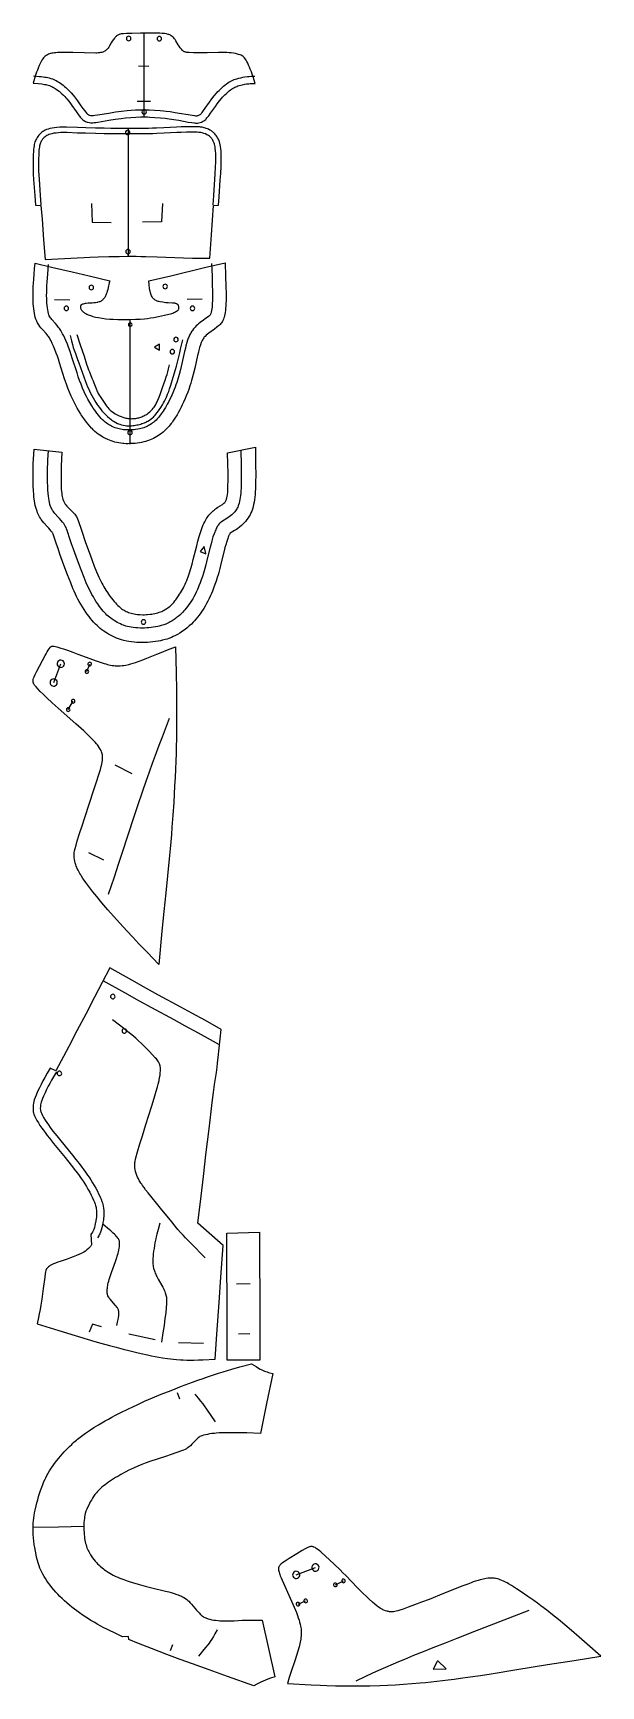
# Model space of a CAD drawing. Extents: x 1 to 315, y 1 to 916.
import ezdxf

# ---------------------------------------------------------------- set-up
doc = ezdxf.new("R2010")
doc.units = 0

msp = doc.modelspace()

# ---------------------------------------------------------------- linework, layer by layer
for points in [[(1, 888.335388), (3.874531, 888.104736), (5.933359, 887.885986), (6.605156, 887.790894), (7.423281, 887.649719), (7.993437, 887.531677), (8.717109, 887.355713), (9.42375, 887.155945), (10.136953, 886.927307), (10.867188, 886.655945), (11.430469, 886.414307), (12.01039, 886.132385), (12.610156, 885.803345), (13.232344, 885.420837), (13.874844, 884.98584), (14.532421, 884.504211), (15.423359, 883.799255), (16.09539, 883.231201), (16.986328, 882.432068), (17.863594, 881.592712), (18.511093, 880.935425), (19.148983, 880.252808), (19.77664, 879.543518), (20.798124, 878.298157), (21.788359, 876.981018), (22.559921, 875.898499), (24.781796, 872.704956), (26.141249, 870.828857), (27.160156, 869.517151), (27.880703, 868.69281), (28.207188, 868.365234), (28.628515, 867.993591), (29.054296, 867.674377), (29.503906, 867.388245), (29.985312, 867.133423), (30.37039, 866.964539), (30.919844, 866.770935), (31.361874, 866.651001), (32.161015, 866.502502), (33.043045, 866.422607), (34.013123, 866.416382), (34.856171, 866.467896), (35.784531, 866.572021), (36.867889, 866.730591), (42.897186, 867.728394), (46.553593, 868.29364), (49.735466, 868.736877), (52.203594, 869.033813), (55.10656, 869.312866), (57.832031, 869.496094), (60.411091, 869.591064), (62.873436, 869.606384), (64.304214, 869.581726), (65.705002, 869.534912), (68.432655, 869.385437), (71.527107, 869.138), (74.148827, 868.863953), (76.344139, 868.584717), (79.018593, 868.183472), (81.661873, 867.73761), (86.934532, 866.795166), (88.890076, 866.473083), (90.422188, 866.276672), (90.96656, 866.234619), (91.461639, 866.218872), (92.069839, 866.240479), (92.793594, 866.33844), (93.530624, 866.518555), (94.283432, 866.783875), (94.8825, 867.059448), (95.466248, 867.392639), (96.026405, 867.78717), (96.580154, 868.266235), (96.864059, 868.547974), (97.309448, 869.034851), (97.789528, 869.611572), (98.317345, 870.291992), (99.315933, 871.661255), (101.975311, 875.445007), (103.025467, 876.894226), (104.205933, 878.437012), (105.347343, 879.81842), (105.919136, 880.466125), (106.690704, 881.294495), (107.273979, 881.887634), (108.053902, 882.637817), (108.831871, 883.337952), (109.603279, 883.984375), (110.367966, 884.574768), (110.939766, 884.980469), (111.512184, 885.354126), (112.087189, 885.695618), (112.666718, 886.004517), (113.253433, 886.281494), (113.851952, 886.529663), (114.467651, 886.752869), (115.106094, 886.955078), (116.001556, 887.198669), (116.958359, 887.420654), (118.216713, 887.6698), (119.225777, 887.839966), (120.424217, 888.007507), (121.285233, 888.098633), (122.048668, 888.153442), (122.901405, 888.184021), (123.961563, 888.188477), (122.842339, 891.755066), (122.303276, 893.364197), (121.881172, 894.552246), (121.288277, 896.103088), (120.822968, 897.227844), (120.347183, 898.301086), (119.867653, 899.305542), (119.390938, 900.224121), (118.923904, 901.039734), (118.472107, 901.736877), (118.02961, 902.318665), (117.733124, 902.650146), (117.275932, 903.07428), (116.791794, 903.424805), (116.266953, 903.717224), (115.687813, 903.967163), (114.824371, 904.252319), (114.118439, 904.434998), (113.116089, 904.643433), (112.0625, 904.819031), (110.700623, 905.003723), (109.556557, 905.123718), (108.32, 905.212952), (106.949997, 905.26593), (105.405464, 905.277039), (103.674683, 905.247742), (97.344528, 905.069031), (94.890236, 905.046692), (92.583984, 905.060425), (89.804916, 905.118286), (87.522499, 905.212463), (86.696251, 905.277344), (86.179688, 905.33844), (85.731323, 905.412781), (85.333824, 905.503113), (84.973595, 905.615479), (84.748749, 905.706482), (84.426323, 905.873413), (84.21656, 906.008545), (84.007339, 906.165466), (83.687187, 906.447021), (83.116089, 907.054749), (82.50312, 907.82782), (81.867966, 908.745605), (81.357033, 909.570435), (80.06797, 911.817932), (79.651642, 912.467529), (79.35984, 912.876099), (78.895546, 913.437622), (78.565392, 913.77063), (78.037888, 914.209045), (77.471329, 914.580811), (77.071716, 914.795471), (76.654526, 914.985901), (76.219528, 915.154602), (75.766716, 915.303589), (74.806015, 915.551392), (73.748047, 915.74115), (72.545624, 915.879028), (71.15078, 915.971069), (69.515465, 916.023193), (67.613594, 916.041626), (64.401718, 916.02179), (60.445313, 915.956726), (55.681404, 915.85437), (52.653984, 915.755127), (51.044685, 915.664612), (50.107735, 915.57428), (49.732109, 915.520996), (49.257813, 915.428589), (48.986954, 915.357544), (48.624607, 915.23468), (48.286247, 915.089844), (47.951405, 914.919617), (47.617344, 914.719116), (47.283203, 914.483704), (46.947891, 914.208557), (46.61039, 913.888977), (46.383747, 913.648804), (46.041092, 913.246704), (45.469765, 912.483032), (44.800858, 911.461365), (44.27375, 910.568726), (43.386875, 908.983276), (42.88414, 908.163086), (42.564373, 907.70636), (42.340076, 907.419983), (41.859844, 906.893127), (41.467968, 906.539368), (41.189766, 906.32373), (40.744453, 906.031311), (40.427498, 905.857483), (40.093281, 905.700867), (39.559998, 905.498169), (38.99836, 905.332092), (38.42086, 905.199646), (37.840233, 905.098206), (37.083126, 905.006165), (36.370312, 904.957336), (35.670624, 904.944214), (29.418749, 905.129272), (22.977499, 905.263), (18.908203, 905.304443), (17.300547, 905.296204), (15.840468, 905.266052), (14.529843, 905.209045), (13.637343, 905.145447), (12.816015, 905.061523), (12.060234, 904.954956), (11.364219, 904.823425), (10.722813, 904.665466), (10.131875, 904.482666), (9.588047, 904.277466), (8.929844, 903.973572), (8.62711, 903.81012), (8.202969, 903.552795), (7.685625, 903.183716), (7.205312, 902.757324), (6.740703, 902.238403), (6.389765, 901.767334), (5.901562, 901.002014), (5.513437, 900.313354), (4.971406, 899.247375), (4.409219, 898.022583), (3.835703, 896.649658), (3.403281, 895.529358), (2.971484, 894.339355), (2.396875, 892.664978), (1, 888.335388)], [(62.459999, 869.516296), (62.459999, 879.827637), (62.459999, 892.716797), (62.459999, 903.028076), (62.459999, 915.917297)], [(55.187187, 913.013916), (55.09203, 913.49231), (54.821091, 913.897766), (54.415546, 914.168701), (53.937187, 914.263916), (53.458828, 914.168701), (53.05328, 913.897766), (52.782341, 913.49231), (52.687187, 913.013916), (52.782341, 912.535583), (53.05328, 912.130066), (53.458828, 911.85907), (53.937187, 911.763916), (54.415546, 911.85907), (54.821091, 912.130066), (55.09203, 912.535583), (55.187187, 913.013916)], [(72.1875, 912.935425), (72.092339, 913.413818), (71.821404, 913.819336), (71.415855, 914.090271), (70.9375, 914.185425), (70.459137, 914.090271), (70.053589, 913.819336), (69.782654, 913.413818), (69.6875, 912.935425), (69.782654, 912.457092), (70.053589, 912.051514), (70.459137, 911.780579), (70.9375, 911.685425), (71.415855, 911.780579), (71.821404, 912.051514), (72.092339, 912.457092), (72.1875, 912.935425)], [(59.447887, 897.96405), (65.166954, 897.80365)], [(1.337812, 892.320923), (4.360156, 892.082397), (5.49875, 891.971802), (6.566797, 891.845947), (7.551953, 891.700439), (8.246562, 891.57605), (9.134063, 891.386414), (10.000625, 891.165833), (10.871406, 890.910217), (11.764218, 890.611633), (12.450624, 890.350281), (13.152266, 890.049377), (13.869922, 889.702087), (14.604453, 889.301514), (15.356406, 888.841675), (16.122421, 888.324524), (16.897108, 887.757324), (17.674765, 887.147217), (18.449921, 886.501831), (19.216953, 885.828247), (19.970547, 885.133484), (20.708202, 884.419678), (21.429531, 883.685791), (22.133905, 882.930786), (23.269218, 881.622925), (23.926249, 880.806885), (24.564999, 879.970154), (25.589375, 878.555847), (27.491562, 875.819275), (28.528124, 874.358704), (29.435858, 873.125427), (30.162498, 872.192383), (30.759453, 871.51123), (31.012577, 871.26825), (31.227421, 871.092957), (31.472967, 870.923645), (31.723515, 870.784851), (32.007343, 870.670471), (32.277107, 870.592712), (32.884766, 870.483887), (33.581326, 870.440674), (34.312889, 870.461853), (35.213985, 870.55188), (36.672501, 870.766052), (42.881092, 871.780396), (46.649841, 872.352417), (49.902657, 872.792847), (53.020309, 873.143127), (55.379375, 873.349487), (57.63242, 873.494202), (59.792812, 873.580811), (62.382813, 873.613098), (63.88625, 873.595947), (65.35656, 873.554565), (68.213745, 873.411072), (71.442184, 873.164368), (73.257111, 872.988831), (74.613205, 872.838867), (76.878593, 872.550842), (79.625, 872.139221), (81.879059, 871.762146), (86.921638, 870.868347), (89.112495, 870.501831), (90.449844, 870.316406), (90.989922, 870.267456), (91.406403, 870.254639), (91.811249, 870.280579), (92.156715, 870.342896), (92.497185, 870.436707), (92.843277, 870.57196), (93.19976, 870.760071), (93.496094, 870.957397), (93.818436, 871.222717), (94.094841, 871.493347), (94.658119, 872.137878), (95.399918, 873.10144), (96.338829, 874.40625), (98.748276, 877.823914), (100.041718, 879.593445), (101.284843, 881.197632), (102.522339, 882.677307), (103.365234, 883.613708), (104.009842, 884.292175), (104.883751, 885.16217), (105.548355, 885.786865), (106.444687, 886.579834), (107.123123, 887.142639), (108.036011, 887.847168), (108.727814, 888.338257), (109.426559, 888.795166), (110.133125, 889.215576), (110.848045, 889.597656), (111.572807, 889.940186), (112.31031, 890.246521), (113.064529, 890.520996), (113.838745, 890.767822), (114.908905, 891.061523), (116.0289, 891.323914), (117.182655, 891.5578), (118.329994, 891.759033), (119.692345, 891.957886), (120.674843, 892.069336), (121.739838, 892.150085), (122.669525, 892.1828), (123.851089, 892.186157)], [(58.584373, 878.301697), (66.028435, 878.273315)], [(63.768982, 872.431091), (63.673828, 872.909424), (63.402889, 873.315002), (62.997341, 873.585938), (62.518982, 873.681091), (62.040623, 873.585938), (61.635155, 873.315002), (61.36414, 872.909424), (61.268982, 872.431091), (61.36414, 871.952698), (61.635155, 871.54718), (62.040623, 871.276245), (62.518982, 871.181091), (62.997341, 871.276245), (63.402889, 871.54718), (63.673828, 871.952698), (63.768982, 872.431091)], [(98.947342, 791.352539), (99.821014, 804.429382), (100.909843, 820.513733), (103.730858, 820.727478), (104.036949, 825.46637), (104.672188, 834.627502), (104.914452, 838.370605), (105.112495, 842.132813), (105.172729, 843.820129), (105.203514, 845.393494), (105.198906, 847.212463), (105.154213, 848.863098), (105.061798, 850.609802), (104.941322, 852.093506), (104.812103, 853.168701), (104.639297, 854.159729), (104.406479, 855.125122), (104.167183, 855.90686), (103.794296, 856.890198), (103.527969, 857.478333), (103.331558, 857.867798), (103.007416, 858.446045), (102.770859, 858.82605), (102.384064, 859.38501), (102.104218, 859.748291), (101.650078, 860.27594), (101.32383, 860.61438), (100.978127, 860.940369), (100.612495, 861.252808), (100.226479, 861.550476), (99.820229, 861.832031), (99.396561, 862.097168), (98.959061, 862.345947), (98.056328, 862.793579), (97.598122, 862.992188), (96.912186, 863.258362), (96.460777, 863.414368), (95.799606, 863.616089), (95.145157, 863.781372), (94.700157, 863.873108), (93.755234, 864.017151), (93.240311, 864.071838), (92.393593, 864.134888), (90.730309, 864.198914), (88.788589, 864.218872), (85.840782, 864.182251), (82.925156, 864.081787), (80.499527, 863.957031), (73.492577, 863.54657), (69.40023, 863.367188), (67.181091, 863.302307), (64.829842, 863.256836), (58.934528, 863.207642), (53.639061, 863.200928), (48.602264, 863.218445), (44.112576, 863.259827), (40.362888, 863.316528), (35.59914, 863.417236), (30.194609, 863.563049), (25.678593, 863.710999), (19.586639, 863.942322), (18.440468, 863.959106), (17.31625, 863.947144), (15.912969, 863.891541), (14.242969, 863.766846), (12.872499, 863.615601), (11.539063, 863.417297), (10.270859, 863.160583), (9.322734, 862.905273), (8.449219, 862.599182), (7.652344, 862.240784), (7.09875, 861.938965), (6.410547, 861.494751), (5.925937, 861.131592), (5.313281, 860.60968), (4.735781, 860.047791), (4.195703, 859.4505), (3.695781, 858.822327), (3.238672, 858.167847), (2.826562, 857.486877), (2.547422, 856.947632), (2.293828, 856.372864), (2.065859, 855.752808), (1.863516, 855.077454), (1.686797, 854.336853), (1.534922, 853.522461), (1.406016, 852.627502), (1.297891, 851.645264), (1.182656, 850.188721), (1.115156, 848.977478), (1.047344, 847.194458), (1.007656, 845.232483), (1, 843.658752), (1.014063, 842.009033), (1.0525, 840.294189), (1.145469, 837.925293), (1.318906, 834.901245), (1.950859, 826.174194), (2.309375, 820.737976), (5.316719, 820.559875), (5.957656, 812.986206), (6.777344, 801.560608), (7.637266, 790.749512), (25.455235, 791.681519), (29.21578, 791.856689), (32.514061, 791.98938), (37.092186, 792.141174), (42.976952, 792.294495), (48.769764, 792.405762), (53.158123, 792.457947), (58.08289, 792.457275), (60.633591, 792.424927), (63.375778, 792.367737), (69.791252, 792.170471), (84.283043, 791.626953), (89.243752, 791.465088), (91.635704, 791.406311), (94.286324, 791.363403), (98.947342, 791.352539)], [(100.738045, 820.935425), (101.072182, 826.091858), (101.887108, 838.030029), (102.093277, 841.803345), (102.18914, 844.659668), (102.203354, 846.13092), (102.181641, 847.81311), (102.125854, 849.311096), (102.029137, 850.849182), (101.910934, 852.105591), (101.786324, 852.993591), (101.625465, 853.797791), (101.416641, 854.573242), (101.265312, 855.034424), (101.093437, 855.490784), (100.759293, 856.23584), (100.52906, 856.670654), (100.275467, 857.094177), (99.996407, 857.504761), (99.794922, 857.770264), (99.467262, 858.155273), (99.230698, 858.402161), (98.710236, 858.870361), (98.121719, 859.300903), (97.80336, 859.501099), (97.302734, 859.78125), (96.428749, 860.192139), (95.540932, 860.528503), (94.666954, 860.78656), (93.931557, 860.940613), (93.319923, 861.029419), (92.86953, 861.077148), (91.832733, 861.14856), (90.573906, 861.192078), (88.732887, 861.211487), (85.888123, 861.178101), (83.036949, 861.081604), (80.640465, 860.959045), (73.62281, 860.549133), (69.496635, 860.368347), (67.258751, 860.30304), (64.888985, 860.257141), (58.954685, 860.207642), (53.633827, 860.200928), (48.577969, 860.218445), (44.072498, 860.26001), (40.309219, 860.317017), (35.527813, 860.418091), (30.106874, 860.564026), (25.5875, 860.711487), (19.861874, 860.93042), (18.733515, 860.952942), (17.658983, 860.947937), (16.333359, 860.902588), (15.038906, 860.816406), (13.788359, 860.692017), (12.596719, 860.531128), (11.486172, 860.330627), (10.672421, 860.13855), (9.938359, 859.91626), (9.604531, 859.79303), (9.142656, 859.593018), (8.588515, 859.297974), (8.09039, 858.97052), (7.632031, 858.610901), (7.198828, 858.219421), (6.7875, 857.799194), (6.308594, 857.240479), (5.87414, 856.652649), (5.562109, 856.164978), (5.282031, 855.643677), (5.092266, 855.213135), (4.919375, 854.735107), (4.762813, 854.19751), (4.622188, 853.587769), (4.496875, 852.895996), (4.386484, 852.114746), (4.290469, 851.237), (4.18375, 849.904602), (4.119062, 848.774597), (4.029219, 846.16272), (4.008281, 844.697266), (4.006875, 843.141052), (4.027656, 841.505981), (4.073359, 839.803894), (4.175937, 837.453003), (4.316875, 835.061218), (4.943438, 826.387573), (5.302031, 820.947266)], [(53.394218, 862.20282), (52.915936, 862.107666), (52.510391, 861.83667), (52.239372, 861.431213), (52.144218, 860.95282), (52.239372, 860.474487), (52.510391, 860.06897), (52.915936, 859.797974), (53.394218, 859.70282), (53.872578, 859.797974), (54.278122, 860.06897), (54.549141, 860.474487), (54.644218, 860.95282), (54.549141, 861.431213), (54.278122, 861.83667), (53.872578, 862.107666), (53.394218, 862.20282)], [(53.587811, 863.176208), (53.587811, 847.458252), (53.587811, 827.810913), (53.587811, 812.092957), (53.587811, 792.445435)], [(33.349609, 821.748718), (33.744999, 811.290771), (44.220154, 811.163879)], [(72.590546, 821.701721), (72.203751, 811.482666), (61.681171, 811.348511)], [(53.572498, 796.250305), (53.094139, 796.155151), (52.688591, 795.884216), (52.417656, 795.478638), (52.322498, 795.000305), (52.417656, 794.521912), (52.688591, 794.116394), (53.094139, 793.845459), (53.572498, 793.750305), (54.050858, 793.845459), (54.456406, 794.116394), (54.727341, 794.521912), (54.822498, 795.000305), (54.727341, 795.478638), (54.456406, 795.884216), (54.050858, 796.155151), (53.572498, 796.250305)], [(107.296089, 788.749512), (107.606636, 781.517456), (107.803436, 775.795898), (107.882813, 771.634033), (107.887573, 769.739136), (107.864685, 767.990845), (107.813278, 766.393188), (107.734291, 764.9375), (107.628983, 763.614563), (107.498436, 762.415283), (107.343826, 761.330444), (107.166245, 760.350769), (106.967026, 759.467224), (106.747185, 758.670532), (106.629921, 758.30188), (106.380936, 757.618347), (106.111404, 756.999451), (105.819916, 756.436829), (105.66539, 756.17395), (105.337807, 755.679932), (104.984215, 755.221069), (104.602966, 754.78894), (104.192421, 754.375305), (103.751015, 753.971558), (102.77359, 753.165466), (101.421089, 752.151306), (98.372963, 749.959595), (97.615776, 749.373596), (96.903984, 748.760437), (96.236794, 748.090637), (95.816406, 747.598083), (95.613434, 747.334778), (95.221794, 746.768494), (95.033043, 746.463318), (94.669609, 745.803711), (94.494843, 745.447266), (94.157967, 744.681152), (93.680466, 743.405945), (93.22937, 741.989807), (92.79734, 740.444824), (92.516167, 739.349121), (92.098984, 737.615662), (90.502731, 730.541809), (89.672501, 727.097412), (89.122032, 725.006104), (88.728745, 723.610352), (88.312576, 722.214355), (87.872032, 720.817383), (87.162422, 718.719055), (86.654839, 717.317322), (85.837891, 715.209106), (85.254295, 713.799072), (84.316795, 711.675659), (83.65078, 710.258667), (82.955307, 708.850037), (82.233826, 707.45874), (81.489372, 706.093506), (80.725388, 704.763428), (79.549843, 702.853394), (78.751251, 701.649902), (77.94445, 700.512634), (77.538986, 699.971252), (76.72422, 698.943115), (76.314842, 698.455322), (75.491798, 697.529968), (74.662735, 696.668579), (73.827339, 695.86731), (72.985153, 695.122559), (72.13578, 694.430603), (71.278908, 693.787659), (70.414215, 693.190002), (69.54039, 692.634277), (68.653671, 692.119141), (67.749214, 691.643433), (66.822502, 691.205933), (65.868668, 690.805786), (64.883125, 690.441772), (63.861172, 690.112793), (63.335075, 689.961182), (62.249763, 689.6828), (61.116638, 689.436951), (59.938515, 689.223755), (58.725388, 689.0448), (57.487499, 688.901794), (56.235233, 688.796265), (54.978905, 688.729919), (53.728672, 688.704285), (52.494999, 688.721069), (51.2882, 688.781921), (50.697968, 688.829346), (49.548435, 688.958679), (48.438046, 689.132202), (47.363827, 689.347656), (46.322655, 689.602905), (45.311481, 689.895691), (44.327343, 690.223755), (43.367031, 690.5849), (42.427578, 690.976868), (41.050781, 691.618042), (39.702656, 692.329102), (38.813515, 692.854309), (37.927498, 693.429688), (37.040779, 694.06311), (36.149532, 694.762573), (35.24992, 695.536011), (34.338123, 696.391418), (33.876404, 696.852234), (33.410156, 697.336548), (32.464138, 698.376526), (31.505547, 699.504456), (30.541718, 700.71051), (29.580078, 701.984985), (28.627968, 703.317932), (27.692656, 704.699646), (27.233671, 705.405762), (26.337578, 706.842163), (25.476719, 708.302795), (25.061874, 709.039124), (24.266092, 710.518982), (23.153358, 712.75177), (22.12953, 714.993591), (21.185469, 717.237122), (20.311953, 719.474731), (19.499844, 721.699219), (18.496874, 724.630859), (17.567968, 727.498901), (15.657031, 733.564026), (15.04875, 735.421387), (14.446718, 737.177795), (13.854687, 738.826721), (13.087812, 740.847168), (12.355781, 742.650208), (11.668437, 744.22113), (11.022031, 745.566711), (10.546171, 746.456787), (10.062578, 747.269653), (9.728984, 747.779724), (9.381719, 748.272095), (8.826015, 748.992004), (8.22125, 749.706482), (6.247109, 751.881226), (5.377109, 752.886536), (4.761641, 753.665894), (4.190156, 754.477173), (3.834297, 755.044373), (3.49875, 755.638794), (3.033906, 756.593567), (2.615703, 757.639954), (2.244688, 758.796204), (2.023828, 759.636963), (1.732578, 761.004761), (1.565156, 761.982849), (1.354453, 763.540283), (1.241016, 764.633606), (1.111641, 766.346924), (1.03125, 768.137634), (0.999922, 769.992615), (1.012656, 771.889221), (1.061875, 773.797852), (1.139531, 775.689453), (1.237813, 777.534485), (1.387578, 779.871521), (1.584297, 782.534485), (1.826562, 785.433289), (2.111172, 788.573486), (11.162578, 786.465637), (22.743046, 783.76886), (32.007343, 781.61145), (43.587734, 778.914734), (43.230312, 777.791321), (42.990547, 776.932434), (42.788982, 776.094543), (42.357967, 774.137634), (42.108749, 773.128235), (41.824532, 772.169678), (41.569843, 771.455933), (41.362732, 770.9552), (41.141872, 770.486694), (40.907032, 770.052795), (40.658592, 769.655579), (40.40078, 769.295471), (40.053593, 768.871704), (39.717186, 768.510742), (39.407341, 768.210632), (39.136719, 767.96875), (38.891796, 767.774841), (38.64539, 767.614746), (38.370079, 767.474304), (37.944687, 767.305115), (37.527264, 767.168091), (36.929764, 767.003113), (36.408905, 766.883667), (35.588749, 766.739075), (34.597969, 766.624329), (33.721561, 766.558655), (31.584686, 766.436401), (30.472656, 766.328125), (29.833984, 766.234802), (29.370155, 766.1474), (28.793749, 766.006104), (28.407734, 765.88031), (28.074141, 765.736572), (27.885624, 765.630432), (27.723827, 765.516541), (27.527344, 765.332153), (27.424686, 765.201172), (27.342655, 765.064209), (27.233906, 764.775146), (27.203671, 764.623962), (27.183907, 764.390625), (27.201796, 764.069519), (27.291874, 763.656372), (27.415155, 763.320679), (27.581484, 762.983826), (27.792187, 762.647766), (27.983984, 762.396362), (28.292109, 762.061462), (28.567186, 761.810425), (28.884296, 761.559387), (29.24539, 761.308289), (29.645937, 761.058716), (30.231014, 760.731262), (30.860781, 760.413391), (31.520781, 760.109375), (32.20586, 759.821716), (32.75531, 759.61499), (33.355076, 759.413757), (34.022968, 759.216064), (34.776718, 759.020142), (35.63406, 758.823975), (37.299767, 758.499268), (39.208591, 758.193237), (41.295547, 757.925049), (43.500626, 757.712952), (45.357735, 757.588806), (47.857109, 757.489197), (50.046169, 757.45282), (52.442497, 757.453979), (55.012733, 757.494934), (57.654297, 757.581055), (60.261639, 757.717957), (62.729218, 757.911072), (64.43367, 758.09436), (66.008904, 758.304382), (67.923828, 758.612183), (70.441483, 759.09491), (73.844528, 759.824524), (76.14695, 760.366699), (77.13797, 760.627502), (77.812813, 760.828186), (78.4132, 761.035522), (78.967499, 761.262329), (79.502892, 761.52063), (80.022339, 761.80957), (80.504219, 762.11554), (80.926247, 762.42395), (81.265854, 762.720581), (81.507027, 762.995239), (81.629219, 763.190918), (81.709061, 763.383057), (81.753593, 763.576477), (81.769997, 763.776062), (81.760155, 764.059509), (81.722183, 764.360474), (81.658592, 764.665466), (81.571564, 764.960266), (81.46328, 765.230896), (81.369064, 765.410828), (81.262657, 765.571533), (81.142342, 765.715637), (81.006714, 765.845276), (80.854218, 765.963013), (80.621796, 766.105774), (80.420464, 766.203918), (80.098198, 766.321228), (79.803047, 766.397766), (79.450859, 766.46344), (79.031479, 766.516846), (78.162651, 766.578979), (75.866173, 766.683472), (74.504684, 766.780701), (73.64547, 766.866882), (72.781715, 766.974609), (71.399605, 767.201782), (70.645309, 767.366211), (70.18898, 767.487305), (69.778282, 767.617737), (69.414528, 767.756714), (69.093124, 767.903503), (68.680077, 768.136292), (68.335625, 768.381531), (68.043747, 768.63623), (67.708359, 768.985168), (67.404922, 769.34436), (67.121948, 769.737854), (66.919449, 770.073547), (66.657501, 770.599365), (66.463669, 771.068909), (66.270386, 771.612), (66.081169, 772.217346), (65.843048, 773.09259), (65.681168, 773.77887), (65.496246, 774.702637), (65.386406, 775.381531), (65.300621, 776.042969), (65.215858, 776.902771), (65.097107, 778.784607), (77.283356, 781.674683), (96.00547, 786.192322), (101.620621, 787.490295), (107.296089, 788.749512)], [(99.798279, 788.54657), (100.086639, 781.397156), (100.239372, 776.904602), (100.333046, 772.822327), (100.350235, 770.98645), (100.343826, 769.314758), (100.311874, 767.822266), (100.25695, 766.502319), (100.182579, 765.342773), (100.092422, 764.331604), (99.989998, 763.456604), (99.821327, 762.372803), (99.64547, 761.527161), (99.47422, 760.878662), (99.307266, 760.386536), (99.124916, 760.010071), (98.905937, 759.708435), (98.628983, 759.441101), (98.132729, 759.067505), (96.34922, 757.823425), (95.30648, 757.075073), (93.547501, 755.749207), (92.610313, 754.99762), (91.976402, 754.455994), (91.342262, 753.875061), (90.714142, 753.248901), (90.097969, 752.571533), (89.796326, 752.211853), (89.209686, 751.446838), (88.92617, 751.040161), (88.382813, 750.174194), (88.124374, 749.713562), (87.636406, 748.735779), (87.184135, 747.688293), (86.970314, 747.140869), (86.564842, 746.003601), (86.185936, 744.816162), (85.659058, 742.958313), (85.330154, 741.680237), (84.861015, 739.723083), (83.370392, 733.07959), (82.587502, 729.75061), (81.903984, 727.107666), (81.535858, 725.796997), (81.147964, 724.493835), (80.526718, 722.551392), (80.08461, 721.263733), (79.61898, 719.981079), (79.128746, 718.70282), (78.344765, 716.792175), (77.788124, 715.521851), (77.203903, 714.255127), (76.595314, 712.998901), (75.966484, 711.761475), (75.321404, 710.551392), (74.332344, 708.805908), (73.664688, 707.70105), (72.994995, 706.652954), (71.995934, 705.205933), (71.012497, 703.926575), (70.365547, 703.162415), (69.724297, 702.463318), (69.087578, 701.824219), (68.454453, 701.239929), (67.823906, 700.705139), (67.194763, 700.214966), (66.566093, 699.764038), (65.620857, 699.15094), (64.983826, 698.780701), (64.335388, 698.439758), (63.670311, 698.127075), (62.983437, 697.841553), (62.269608, 697.582031), (61.52367, 697.347412), (60.740547, 697.136536), (59.914997, 696.948364), (59.044373, 696.782104), (57.670624, 696.576172), (56.723747, 696.46991), (55.763515, 696.390137), (54.79953, 696.338318), (53.841717, 696.315857), (52.899609, 696.324219), (51.9832, 696.364685), (51.101795, 696.438843), (50.258595, 696.546265), (49.450466, 696.685242), (48.674061, 696.853943), (47.925858, 697.050598), (47.202499, 697.273254), (46.500469, 697.520142), (45.480156, 697.931702), (44.48867, 698.387512), (43.837498, 698.718201), (42.864529, 699.273682), (42.211876, 699.695923), (41.550858, 700.169434), (40.877029, 700.702698), (40.18586, 701.304077), (39.472969, 701.981934), (38.733826, 702.744751), (37.966091, 703.598022), (37.175156, 704.536255), (36.368435, 705.551086), (35.145157, 707.198608), (34.331718, 708.368286), (33.528671, 709.585205), (32.359688, 711.481018), (31.255781, 713.436401), (30.563437, 714.762512), (29.904297, 716.104065), (29.276093, 717.45929), (28.387421, 719.514221), (27.556328, 721.590454), (26.775625, 723.682068), (26.037968, 725.783447), (25.336172, 727.885864), (22.746485, 736.046387), (22.118202, 737.958313), (21.487186, 739.794922), (20.645624, 742.112793), (20.017891, 743.743286), (19.190702, 745.758972), (18.581171, 747.142334), (17.982578, 748.410461), (17.390156, 749.572266), (16.797655, 750.639648), (16.399452, 751.30481), (15.996562, 751.937073), (15.587187, 752.539917), (15.169374, 753.116943), (14.304921, 754.205994), (13.426171, 755.214844), (11.431406, 757.401184), (10.957656, 757.968811), (10.681328, 758.334534), (10.318671, 758.88678), (10.008906, 759.471008), (9.74164, 760.118042), (9.506484, 760.85907), (9.293125, 761.72467), (9.097031, 762.731262), (8.922187, 763.873108), (8.773359, 765.142334), (8.655469, 766.53125), (8.573359, 768.032043), (8.540781, 769.090942), (8.527031, 770.756836), (8.550468, 772.488892), (8.604375, 774.25415), (8.682343, 776.019653), (8.812031, 778.317505), (9.109219, 782.493103), (9.588202, 787.983215)], [(33.274452, 776.435608), (32.796093, 776.340454), (32.390545, 776.069519), (32.11953, 775.664063), (32.024452, 775.185608), (32.11953, 774.707336), (32.390545, 774.301758), (32.796093, 774.030762), (33.274452, 773.935608), (33.752811, 774.030762), (34.158279, 774.301758), (34.429295, 774.707336), (34.524452, 775.185608), (34.429295, 775.664063), (34.158279, 776.069519), (33.752811, 776.340454), (33.274452, 776.435608)], [(74.174065, 777.015747), (73.695702, 776.920593), (73.290154, 776.649597), (73.019218, 776.244019), (72.924065, 775.765747), (73.019218, 775.287354), (73.290154, 774.881836), (73.695702, 774.610901), (74.174065, 774.515747), (74.65242, 774.610901), (75.057968, 774.881836), (75.328903, 775.287354), (75.424057, 775.765747), (75.328903, 776.244019), (75.057968, 776.649597), (74.65242, 776.920593), (74.174065, 777.015747)], [(86.327652, 768.734924), (94.64695, 768.913086)], [(12.896093, 768.527344), (21.398281, 768.408447)], [(19.456953, 764.930664), (18.978594, 764.83551), (18.573046, 764.564575), (18.302109, 764.159058), (18.206953, 763.680664), (18.302109, 763.202332), (18.573046, 762.796875), (18.978594, 762.525818), (19.456953, 762.430664), (19.935312, 762.525818), (20.340858, 762.796875), (20.611797, 763.202332), (20.706953, 763.680664), (20.611797, 764.159058), (20.340858, 764.564575), (19.935312, 764.83551), (19.456953, 764.930664)], [(89.316719, 764.882507), (88.838356, 764.787354), (88.432808, 764.516418), (88.161873, 764.11084), (88.066719, 763.632507), (88.161873, 763.154114), (88.432808, 762.748596), (88.838356, 762.477661), (89.316719, 762.382507), (89.795074, 762.477661), (90.200623, 762.748596), (90.471558, 763.154114), (90.566719, 763.632507), (90.471558, 764.11084), (90.200623, 764.516418), (89.795074, 764.787354), (89.316719, 764.882507)], [(54.802498, 755.607727), (54.419842, 755.531555), (54.09539, 755.314819), (53.87867, 754.990356), (53.802498, 754.607727), (53.87867, 754.224976), (54.09539, 753.900635), (54.419842, 753.683838), (54.802498, 753.607727), (55.185234, 753.683838), (55.509609, 753.900635), (55.726406, 754.224976), (55.802498, 754.607727), (55.726406, 754.990356), (55.509609, 755.314819), (55.185234, 755.531555), (54.802498, 755.607727)], [(54.638515, 757.366089), (54.638515, 742.064514), (54.638515, 722.937744), (54.638515, 707.63623), (54.638515, 688.509338)], [(21.457577, 748.599915), (22.253437, 745.61676), (22.823593, 743.567322), (23.281641, 742.017456), (23.742031, 740.575623), (24.443047, 738.57843), (25.674999, 735.279175), (26.334999, 733.463257), (29.06164, 725.735657), (30.027422, 723.139221), (30.606014, 721.682495), (31.21328, 720.241638), (31.848593, 718.819214), (32.678516, 717.072571), (33.543751, 715.367737), (34.259922, 714.038086), (35.00375, 712.738892), (35.783436, 711.46936), (36.396484, 710.53595), (36.820625, 709.922485), (37.70961, 708.716309), (38.651562, 707.539978), (39.141251, 706.964111), (39.897812, 706.116943), (40.679218, 705.290894), (41.213203, 704.752808), (42.31039, 703.709534), (43.445156, 702.722717), (44.026329, 702.256165), (44.616482, 701.810547), (45.215546, 701.388062), (45.823357, 700.990906), (46.751171, 700.447937), (47.697891, 699.973572), (48.339375, 699.696167), (48.988983, 699.449829), (49.978359, 699.138489), (50.985466, 698.897156), (52.009766, 698.725586), (52.70203, 698.650146), (53.401562, 698.60553), (54.107578, 698.590759), (54.818985, 698.604675), (55.53492, 698.64624), (56.254375, 698.71405), (56.976482, 698.80719), (57.700153, 698.924255), (58.42445, 699.064209), (59.148438, 699.22583), (59.870857, 699.408264), (60.588825, 699.611206), (61.299297, 699.8349), (61.999138, 700.079529), (62.685234, 700.344971), (63.354374, 700.631531), (64.003517, 700.939209), (64.629532, 701.268188), (65.518433, 701.801697), (66.346245, 702.384644), (67.123283, 703.019958), (67.618904, 703.474121), (68.100624, 703.953735), (68.571877, 704.459778), (69.036011, 704.993042), (69.956718, 706.145081), (70.875938, 707.406677), (71.778908, 708.755615), (72.647812, 710.16687), (73.266327, 711.251465), (73.848198, 712.346863), (74.389999, 713.447327), (74.894768, 714.554199), (75.51609, 716.043762), (76.086014, 717.55304), (76.612892, 719.086853), (77.223282, 721.027954), (78.556091, 725.498718), (79.931953, 729.800903), (80.443283, 731.568237), (81.039375, 733.934814), (82.20195, 739.022644), (82.686714, 741.075073), (83.95578, 746.16687)], [(25.313437, 749.220276), (27.1175, 743.528015), (29.217733, 737.250793), (30.622734, 732.812927), (31.343672, 730.685242), (31.751484, 729.589417), (32.193905, 728.471985), (33.609764, 725.065063), (34.21711, 723.565002), (34.638905, 722.461853), (35.671638, 719.649658), (36.062969, 718.653442), (36.335857, 718.009521), (36.623203, 717.383179), (37.088749, 716.477844), (37.593281, 715.60968), (38.12656, 714.770447), (39.97953, 712.076538), (41.425468, 709.940918), (41.987343, 709.166992), (42.378044, 708.667358), (42.997498, 707.949768), (43.438282, 707.497009), (44.146328, 706.861633), (44.902889, 706.277344), (45.696716, 705.741089), (46.51656, 705.25), (47.630466, 704.660217), (48.74461, 704.138672), (49.848282, 703.684143), (50.672031, 703.389771), (51.769688, 703.062927), (52.319843, 702.928955), (52.871639, 702.815369), (53.425938, 702.722778), (53.982811, 702.651306), (54.541794, 702.601074), (55.102497, 702.571838), (55.664452, 702.563599), (56.227188, 702.576294), (56.79039, 702.609924), (57.353436, 702.664368), (57.916016, 702.739441), (58.477577, 702.835327), (59.038044, 702.952271), (59.597343, 703.091492), (60.155468, 703.253906), (60.712578, 703.440613), (61.268593, 703.652649), (61.823669, 703.891052), (62.377655, 704.15686), (62.930779, 704.45105), (63.758045, 704.947815), (64.305229, 705.315369), (64.84523, 705.710999), (65.635231, 706.354736), (66.391953, 707.055908), (67.104843, 707.811096), (67.550621, 708.342773), (67.969292, 708.896057), (68.360466, 709.468872), (68.899529, 710.358704), (69.23008, 710.968262), (69.687653, 711.899902), (70.105469, 712.843994), (70.612183, 714.10553), (71.29789, 715.978394), (72.619217, 719.786316), (74.112656, 723.876526), (74.718903, 725.635986), (75.164139, 727.049744), (75.573669, 728.465271), (76.049767, 730.236389), (76.593277, 732.362976)], [(68.24234, 742.087402), (71.073433, 740.455627), (71.050934, 742.13269), (71.028435, 743.809814), (68.24234, 742.087402)], [(80.132423, 747.621399), (79.65406, 747.526245), (79.248589, 747.25531), (78.977577, 746.849854), (78.882423, 746.371399), (78.977577, 745.893127), (79.248589, 745.487549), (79.65406, 745.216553), (80.132423, 745.121399), (80.610779, 745.216553), (81.016327, 745.487549), (81.287262, 745.893127), (81.382423, 746.371399), (81.287262, 746.849854), (81.016327, 747.25531), (80.610779, 747.526245), (80.132423, 747.621399)], [(78.079216, 740.867554), (77.600861, 740.7724), (77.195313, 740.501465), (76.92437, 740.095947), (76.829216, 739.617554), (76.92437, 739.139221), (77.195313, 738.733704), (77.600861, 738.462708), (78.079216, 738.367554), (78.557579, 738.462708), (78.96312, 738.733704), (79.234062, 739.139221), (79.329216, 739.617554), (79.234062, 740.095947), (78.96312, 740.501465), (78.557579, 740.7724), (78.079216, 740.867554)], [(54.642109, 696.119385), (54.16375, 696.024231), (53.758202, 695.753296), (53.487263, 695.347717), (53.392109, 694.869385), (53.487263, 694.390991), (53.758202, 693.985474), (54.16375, 693.714539), (54.642109, 693.619385), (55.120468, 693.714539), (55.526016, 693.985474), (55.796951, 694.390991), (55.892109, 694.869385), (55.796951, 695.347717), (55.526016, 695.753296), (55.120468, 696.024231), (54.642109, 696.119385)], [(16.888985, 683.96759), (16.655781, 676.197021), (16.524452, 670.978394), (16.489452, 668.216675), (16.514843, 665.631226), (16.570391, 664.190857), (16.62789, 663.285278), (16.702499, 662.425903), (16.844765, 661.222717), (16.95875, 660.47699), (17.15625, 659.442017), (17.304609, 658.806946), (17.549843, 657.935669), (17.820078, 657.1604), (18.014374, 656.692932), (18.222031, 656.258057), (18.562969, 655.653015), (18.812891, 655.27179), (19.083281, 654.900757), (19.693829, 654.163879), (20.409374, 653.393005), (21.208906, 652.581421), (23.202421, 650.612854), (24.119843, 649.64679), (24.582422, 649.083191), (24.872499, 648.667114), (25.128437, 648.232666), (25.363281, 647.758362), (25.666639, 647.02594), (25.989531, 646.12561), (27.765625, 640.778687), (30.111639, 633.994812), (32.016251, 628.626404), (33.456482, 624.688965), (34.920155, 620.87146), (36.168827, 617.804382), (36.934608, 616.025269), (37.453045, 614.868896), (38.511169, 612.637024), (39.051952, 611.565796), (39.601093, 610.526917), (40.159294, 609.522644), (40.72617, 608.554932), (41.298904, 607.624756), (42.161095, 606.301636), (42.732498, 605.468872), (43.575546, 604.296082), (44.391014, 603.217102), (45.166485, 602.234802), (45.894375, 601.349487), (46.585545, 600.550049), (47.255623, 599.822937), (47.920155, 599.154358), (48.594685, 598.530945), (49.294765, 597.93866), (50.034451, 597.367554), (50.553749, 597.000305), (51.37711, 596.474731), (51.958515, 596.144531), (52.568279, 595.832886), (53.208435, 595.541992), (53.880936, 595.274048), (54.587891, 595.031067), (55.330311, 594.815002), (56.105782, 594.625916), (56.910782, 594.463745), (57.741795, 594.328247), (58.59539, 594.21936), (59.468201, 594.136963), (60.35664, 594.080688), (61.71117, 594.045349), (62.623749, 594.054199), (63.539375, 594.088562), (64.45359, 594.148193), (65.812813, 594.283997), (66.704292, 594.404907), (67.578903, 594.549438), (68.432106, 594.717468), (69.259529, 594.908447), (70.056793, 595.121948), (70.820313, 595.357666), (71.550858, 595.614807), (72.249924, 595.892944), (72.91922, 596.191345), (73.560387, 596.509277), (74.174919, 596.846313), (75.050781, 597.386108), (75.606171, 597.767883), (76.401245, 598.37262), (76.910156, 598.800171), (77.406479, 599.250977), (77.893906, 599.728943), (78.376167, 600.237244), (78.856949, 600.779541), (79.583511, 601.664185), (80.076797, 602.306519), (80.838203, 603.356567), (81.620934, 604.507263), (82.148361, 605.325195), (82.675781, 606.180298), (83.199448, 607.069336), (83.715622, 607.98938), (84.22039, 608.937195), (84.710075, 609.909668), (85.180855, 610.90387), (85.631561, 611.918518), (86.063667, 612.953918), (86.478439, 614.010437), (86.877419, 615.088501), (87.633354, 617.311096), (88.342964, 619.624756), (89.017654, 622.031128), (89.670311, 624.516052), (91.628746, 632.218018), (92.320229, 634.782043), (93.033432, 637.269409), (93.763672, 639.623474), (94.133591, 640.732727), (94.505859, 641.787109), (94.880074, 642.78009), (95.25695, 643.710083), (95.638901, 644.581421), (96.028282, 645.398499), (96.631401, 646.532227), (97.049683, 647.233337), (97.483589, 647.895874), (97.935547, 648.524231), (98.407967, 649.122864), (98.902031, 649.695557), (99.414375, 650.242798), (99.940392, 650.764282), (100.745308, 651.497925), (101.285782, 651.954224), (102.091011, 652.588806), (102.617653, 652.978271), (103.380775, 653.511719), (105.806404, 655.109619), (106.353668, 655.516968), (106.688667, 655.797302), (107.144531, 656.244141), (107.417419, 656.573425), (107.544685, 656.752014), (107.781166, 657.144592), (107.890541, 657.361694), (108.091713, 657.84491), (108.183594, 658.114075), (108.350311, 658.715088), (108.494682, 659.409851), (108.670151, 660.654297), (108.760704, 661.631653), (108.831947, 662.716797), (108.924217, 665.145081), (108.965469, 668.496094), (108.946869, 672.644531), (108.881485, 677.302795), (108.748672, 683.716675), (124.087265, 686.704285), (124.219063, 676.85968), (124.256638, 671.575562), (124.23156, 667.208435), (124.198044, 665.560303), (124.133202, 663.623352), (124.06617, 662.269104), (123.954529, 660.64032), (123.810547, 659.124878), (123.629997, 657.702637), (123.409531, 656.354736), (123.147339, 655.062622), (122.832886, 653.773499), (122.449608, 652.47644), (122.07859, 651.424683), (121.646172, 650.376526), (121.152496, 649.356018), (120.723122, 648.579041), (120.116951, 647.612305), (119.447807, 646.679443), (118.751793, 645.817749), (118.039291, 645.023193), (117.301094, 644.27301), (116.353119, 643.395752), (115.370079, 642.569031), (114.387733, 641.812805), (113.601166, 641.250122), (112.599838, 640.582886), (110.215157, 639.118713), (109.944839, 638.931641), (109.973358, 638.92865), (109.979218, 638.937073), (109.865234, 638.752747), (109.73851, 638.524048), (109.589844, 638.229126), (109.42672, 637.87561), (109.247108, 637.453125), (109.053123, 636.961365), (108.7575, 636.155396), (108.246872, 634.644287), (107.672028, 632.762329), (107.256485, 631.269043), (106.797104, 629.488586), (105.238907, 622.97821), (104.384453, 619.580994), (103.814995, 617.481323), (103.412109, 616.079041), (102.995392, 614.692932), (102.35672, 612.682861), (101.689766, 610.717773), (101.000702, 608.819275), (100.297577, 607.013123), (99.807892, 605.830627), (99.310699, 604.689331), (98.573906, 603.100403), (97.817886, 601.584534), (97.052185, 600.152344), (96.279762, 598.797729), (95.50164, 597.510559), (94.707344, 596.265686), (93.880386, 595.042969), (93.011719, 593.838318), (92.095314, 592.653442), (91.14328, 591.510071), (90.449921, 590.728882), (89.731094, 589.960449), (88.658669, 588.885864), (87.526794, 587.8349), (86.356949, 586.828674), (85.172501, 585.886169), (84.307182, 585.242798), (83.091484, 584.401367), (82.181252, 583.818359), (80.910858, 583.070923), (79.94828, 582.554993), (78.615387, 581.909668), (77.603516, 581.471069), (76.208908, 580.934814), (75.186562, 580.589661), (74.157654, 580.278992), (72.706718, 579.899597), (71.655937, 579.662659), (70.189842, 579.378601), (68.713593, 579.142944), (67.25898, 578.955505), (65.830544, 578.811646), (64.423752, 578.707397), (63.025623, 578.642517), (61.631172, 578.617493), (60.218906, 578.633118), (58.396717, 578.7146), (56.962654, 578.825745), (55.491562, 578.984802), (53.978279, 579.206177), (52.8475, 579.414307), (51.259609, 579.775146), (50.054138, 580.106934), (48.395077, 580.6521), (47.192577, 581.116455), (46.041485, 581.614807), (44.913593, 582.153748), (43.809063, 582.729919), (42.728279, 583.340759), (41.644375, 584.001099), (40.165154, 584.987305), (39.151875, 585.725708), (38.197811, 586.473267), (37.287811, 587.241577), (36.429764, 588.020386), (35.602501, 588.824829), (34.530392, 589.954224), (33.810703, 590.770081), (32.885704, 591.888367), (32.02211, 593.002319), (30.995155, 594.405212), (30.240623, 595.488708), (29.304453, 596.898865), (28.399452, 598.332092), (27.513906, 599.796936), (26.61125, 601.3573), (25.877733, 602.703796), (25.117579, 604.192261), (24.565859, 605.334961), (23.731483, 607.162109), (23.116327, 608.580505), (21.837734, 611.693665), (20.128515, 616.085449), (18.106483, 621.485718), (15.867499, 627.643555), (14.817031, 630.606873), (13.986328, 633.008972), (12.3, 638.107483), (12.080937, 638.705933), (11.994687, 638.909912), (11.865937, 639.162415), (11.753828, 639.345398), (11.493515, 639.718323), (11.058125, 640.286133), (10.490781, 640.982117), (9.663437, 641.947876), (8.994375, 642.697632), (7.032734, 644.841248), (6.169297, 645.890015), (5.507031, 646.796326), (5.045938, 647.49884), (4.626797, 648.200439), (4.234531, 648.924194), (3.869609, 649.667969), (3.532109, 650.430908), (3.195469, 651.277954), (2.678906, 652.817566), (2.246484, 654.46582), (1.971563, 655.798889), (1.746719, 657.168335), (1.518125, 659.020386), (1.377187, 660.567017), (1.2325, 662.741028), (1.121562, 665.155457), (1.059766, 667.111755), (1.010703, 669.786926), (1, 671.84314), (1.014531, 673.878723), (1.056016, 675.858521), (1.122422, 677.768433), (1.240547, 680.200989), (1.588672, 685.594299), (16.888985, 683.96759)], [(116.107338, 685.149963), (116.219376, 676.77771), (116.256485, 671.570068), (116.232025, 667.312744), (116.200699, 665.775391), (116.139839, 663.954834), (116.079681, 662.740479), (115.980385, 661.292175), (115.85836, 660.007019), (115.711876, 658.852539), (115.538979, 657.79657), (115.338203, 656.806519), (115.106407, 655.85614), (114.836327, 654.942322), (114.603668, 654.282776), (114.341248, 653.646729), (114.045464, 653.035278), (113.828125, 652.641968), (113.471481, 652.073181), (113.080544, 651.528198), (112.658119, 651.005249), (112.207108, 650.502258), (111.730156, 650.017456), (111.058823, 649.396301), (110.353043, 648.802734), (109.619293, 648.237854), (109.054375, 647.833862), (108.287025, 647.322388), (105.814919, 645.804688), (105.13031, 645.322571), (104.661873, 644.937073), (104.373589, 644.665771), (104.102966, 644.382813), (103.848511, 644.088318), (103.493439, 643.625061), (103.272186, 643.301941), (102.959686, 642.796143), (102.66539, 642.265015), (102.384216, 641.707336), (102.111717, 641.117004), (101.843666, 640.486145), (101.575699, 639.80719), (101.211327, 638.813599), (100.630234, 637.093872), (99.991798, 635.003479), (99.52906, 633.341003), (99.033279, 631.419189), (97.469292, 624.88501), (96.644058, 621.603882), (96.109528, 619.632935), (95.736717, 618.335205), (95.352104, 617.055847), (94.756088, 615.179993), (94.141251, 613.368591), (93.512108, 611.635437), (92.873436, 609.994568), (92.444527, 608.95874), (92.013901, 607.970215), (91.36422, 606.569275), (90.709373, 605.256409), (90.048515, 604.020142), (89.380775, 602.849121), (88.705467, 601.731995), (88.020622, 600.658752), (87.321251, 599.624573), (86.601563, 598.626709), (85.855156, 597.66156), (85.076324, 596.726257), (84.536095, 596.117615), (83.977028, 595.519836), (83.103828, 594.644897), (82.194687, 593.800842), (81.255859, 592.993286), (80.293907, 592.227722), (79.642731, 591.743652), (78.656174, 591.060852), (77.99398, 590.636658), (76.991325, 590.046814), (76.31398, 589.683838), (75.279999, 589.183105), (74.575859, 588.877869), (73.492729, 588.461487), (72.750076, 588.210693), (71.98867, 587.980774), (70.814293, 587.673767), (70.01461, 587.493347), (68.798126, 587.257629), (67.571716, 587.061951), (66.346558, 586.904053), (65.13414, 586.781921), (63.942654, 586.693726), (62.76828, 586.639221), (61.603672, 586.618286), (60.441875, 586.631104), (58.884842, 586.700745), (57.701874, 586.792542), (56.500778, 586.922302), (55.281406, 587.100708), (54.458359, 587.252075), (53.208748, 587.536072), (52.36578, 587.76825), (51.086407, 588.188599), (50.223827, 588.521729), (49.356251, 588.897278), (48.489296, 589.311523), (47.628201, 589.760681), (46.778671, 590.240845), (45.946247, 590.748047), (44.741718, 591.551025), (43.97617, 592.108948), (43.246952, 592.680237), (42.558357, 593.261658), (41.908516, 593.851563), (41.294373, 594.44873), (40.433044, 595.356079), (39.894062, 595.966919), (39.130859, 596.889771), (38.412342, 597.816711), (37.506172, 599.054443), (36.856483, 599.987427), (36.019844, 601.247559), (35.205391, 602.537476), (34.399998, 603.869568), (33.587341, 605.274536), (32.953827, 606.437317), (32.282967, 607.750977), (31.807421, 608.736023), (31.040468, 610.415466), (30.486952, 611.692017), (29.266092, 614.664185), (27.602577, 618.938904), (25.611874, 624.25531), (23.396952, 630.347046), (22.367579, 633.25061), (21.564688, 635.572388), (19.855782, 640.739075), (19.526093, 641.639832), (19.251562, 642.289307), (18.850937, 643.074585), (18.451094, 643.727783), (17.950937, 644.444153), (17.334297, 645.248413), (16.629843, 646.112488), (15.686484, 647.213806), (14.929999, 648.061646), (13.075859, 650.087646), (12.492344, 650.796448), (12.084687, 651.354187), (11.827031, 651.746887), (11.580468, 652.159607), (11.345234, 652.593506), (11.121718, 653.049133), (10.910078, 653.527649), (10.710625, 654.029602), (10.348828, 655.107727), (10.038593, 656.290222), (9.839531, 657.255554), (9.666875, 658.306702), (9.473516, 659.873413), (9.353046, 661.195862), (9.220312, 663.190369), (9.115781, 665.46521), (9.057422, 667.311462), (9.010234, 669.880981), (9.000156, 671.835205), (9.013984, 673.766418), (9.053124, 675.63562), (9.115703, 677.435425), (9.228046, 679.74939), (9.550625, 684.747803)], [(96.596405, 627.845154), (95.664215, 631.81488), (93.526955, 628.974976), (96.598984, 627.7724)], [(62.112576, 591.258423), (61.63781, 591.146606), (61.242031, 590.861633), (60.98531, 590.44696), (60.906952, 589.965515), (61.018669, 589.490784), (61.303669, 589.094971), (61.718437, 588.838318), (62.199841, 588.759888), (62.67453, 588.871704), (63.070313, 589.156616), (63.32703, 589.571411), (63.405468, 590.052795), (63.293671, 590.527588), (63.008671, 590.92334), (62.593906, 591.179993), (62.112576, 591.258423)], [(79.843903, 576.168396), (80.18734, 561.937927), (80.37117, 552.353882), (80.439453, 547.511108), (80.486404, 542.61438), (80.504219, 537.606018), (80.495468, 534.17157), (80.444763, 528.826111), (80.382027, 525.103821), (80.293045, 521.231262), (80.175308, 517.18811), (80.026169, 512.95575), (79.845627, 508.546722), (79.636246, 504.004822), (79.400856, 499.375763), (79.142105, 494.704681), (78.862579, 490.037018), (78.410469, 483.14093), (77.927032, 476.507721), (77.591797, 472.305298), (77.248123, 468.288727), (76.896172, 464.419678), (76.353439, 458.805939), (74.426483, 440.115784), (73.403046, 429.809357), (72.351013, 418.819214), (70.635857, 400.468811), (64.142967, 407.207886), (59.639061, 411.917572), (56.183826, 415.570679), (52.90836, 419.084351), (49.101563, 423.244751), (45.62289, 427.122894), (42.480156, 430.692871), (39.154686, 434.547028), (36.262577, 437.991852), (34.128281, 440.618439), (32.94836, 442.112427), (31.836639, 443.554901), (30.140547, 445.845459), (29.22086, 447.151398), (28.650078, 447.993439), (27.858984, 449.213501), (27.376093, 449.998108), (26.928671, 450.759979), (26.322889, 451.86084), (25.96125, 452.567413), (25.480234, 453.587402), (25.199297, 454.241333), (24.949297, 454.874908), (24.729374, 455.488495), (24.538828, 456.082581), (24.37578, 456.656952), (24.176718, 457.479767), (23.943672, 458.74054), (23.847813, 459.426147), (23.731718, 460.442871), (23.699297, 460.82016), (23.686483, 461.218262), (23.703438, 461.669067), (23.760389, 462.204285), (23.943516, 463.234985), (24.274609, 464.634369), (24.788437, 466.509613), (25.506094, 468.927887), (26.718906, 472.827423), (28.121094, 477.207489), (29.600155, 481.750153), (34.677029, 497.10968), (36.091328, 501.430695), (37.406952, 505.586151), (38.254608, 508.433258), (38.679451, 509.984039), (38.99625, 511.278503), (39.217812, 512.370117), (39.358669, 513.321716), (39.403515, 513.764343), (39.443905, 514.409058), (39.456718, 515.052795), (39.447266, 515.488403), (39.418827, 515.931335), (39.367264, 516.382935), (39.238125, 517.080139), (39.111561, 517.560608), (38.947655, 518.055298), (38.623592, 518.827698), (38.196873, 519.639587), (37.672264, 520.487427), (37.057888, 521.365906), (36.602421, 521.966064), (36.113201, 522.576111), (35.321327, 523.505981), (34.167889, 524.767639), (33.213593, 525.749023), (32.147423, 526.797424), (30.936405, 527.947021), (29.039608, 529.696716), (24.769688, 533.541565), (14.902968, 542.326111), (11.593124, 545.294373), (8.602031, 548.039185), (6.526875, 550.029358), (5.015937, 551.552673), (3.7175, 552.929199), (2.663906, 554.116577), (1.884844, 555.077026), (1.455078, 555.705017), (1.298203, 555.989197), (1.176641, 556.262024), (1.088125, 556.529358), (1.03, 556.797791), (0.999922, 557.07373), (1.0025, 557.514221), (1.034844, 557.830017), (1.092031, 558.164978), (1.281172, 558.897034), (1.571562, 559.719666), (2.078672, 560.889648), (2.458359, 561.672302), (3.04125, 562.808716), (7.655156, 571.541382), (8.169141, 572.465271), (8.787499, 573.515137), (9.33125, 574.370483), (9.915312, 575.207825), (10.403984, 575.836548), (10.74875, 576.217346), (11.028438, 576.42688), (11.246875, 576.526062), (11.370078, 576.562622), (11.651796, 576.608765), (11.813203, 576.617493), (12.184531, 576.605469), (12.630312, 576.55188), (13.460078, 576.389648), (14.117031, 576.230164), (15.232187, 575.924805), (16.471874, 575.553101), (17.800781, 575.130127), (20.117733, 574.351563), (22.933907, 573.355896), (25.85828, 572.28418), (32.472733, 569.82251), (35.995781, 568.54126), (38.771641, 567.575623), (40.294296, 567.076233), (41.247654, 566.783264), (42.162655, 566.52356), (43.049061, 566.298279), (43.916874, 566.108398), (44.77578, 565.955139), (45.635468, 565.839539), (46.505936, 565.762512), (47.396797, 565.725464), (47.85281, 565.722168), (48.788906, 565.747192), (49.269531, 565.775635), (50.258125, 565.865601), (51.285, 566.000916), (52.35281, 566.182983), (54.037579, 566.54657), (55.219921, 566.851379), (56.452812, 567.20813), (57.738594, 567.617615), (59.754375, 568.321228), (61.840622, 569.105164), (63.95789, 569.938904), (69.456245, 572.172974), (71.973282, 573.175903), (75.469292, 574.526062), (79.843903, 576.168396)], [(16.456406, 568.856262), (15.83414, 568.790771), (15.2625, 568.536377), (14.7975, 568.117615), (14.484609, 567.575745), (14.354531, 566.963562), (14.419922, 566.34137), (14.674375, 565.769653), (15.093124, 565.304688), (15.634999, 564.991882), (16.247108, 564.861694), (16.869453, 564.927185), (17.441015, 565.18158), (17.906094, 565.600281), (18.218906, 566.142151), (18.349062, 566.754333), (18.283594, 567.376709), (18.02914, 567.948242), (17.61039, 568.413269), (17.068516, 568.726074), (16.456406, 568.856262)], [(32.409061, 567.704651), (32.022812, 567.64856), (31.6875, 567.449036), (31.454062, 567.136414), (31.358046, 566.75824), (31.414063, 566.372192), (31.613516, 566.036682), (31.92617, 565.803406), (32.304375, 565.707336), (32.690468, 565.763245), (33.02578, 565.96283), (33.259216, 566.275452), (33.355312, 566.653564), (33.299297, 567.039856), (33.099766, 567.375), (32.787186, 567.608582), (32.409061, 567.704651)], [(12.525312, 558.460754), (11.903125, 558.395325), (11.331406, 558.140747), (10.866484, 557.722168), (10.553594, 557.180115), (10.423437, 556.568115), (10.488906, 555.94574), (10.743437, 555.374023), (11.162031, 554.90918), (11.703984, 554.596252), (12.316015, 554.466248), (12.938359, 554.531555), (13.509999, 554.786072), (13.974999, 555.204651), (14.28789, 555.746704), (14.417969, 556.358765), (14.352578, 556.981079), (14.098046, 557.552795), (13.679375, 558.017822), (13.137422, 558.330627), (12.525312, 558.460754)], [(12.420703, 556.46344), (16.351797, 566.85907)], [(30.874453, 563.59375), (30.488359, 563.537659), (30.152967, 563.338135), (29.919531, 563.025452), (29.823515, 562.647339), (29.879452, 562.26123), (30.078983, 561.925781), (30.39164, 561.692505), (30.769766, 561.596375), (31.155859, 561.652344), (31.491249, 561.851868), (31.724688, 562.16449), (31.820702, 562.542664), (31.764765, 562.928711), (31.565233, 563.264038), (31.252577, 563.49762), (30.874453, 563.59375)], [(30.822109, 562.594971), (32.356716, 566.705933)], [(20.517187, 542.495789), (20.131016, 542.439819), (19.795702, 542.240295), (19.562187, 541.927673), (19.466171, 541.549377), (19.522186, 541.163269), (19.721718, 540.828125), (20.034374, 540.594543), (20.4125, 540.498413), (20.798594, 540.554504), (21.133984, 540.754028), (21.367422, 541.066528), (21.463436, 541.444702), (21.407499, 541.830933), (21.207968, 542.16626), (20.895311, 542.399658), (20.517187, 542.495789)], [(20.464844, 541.497009), (23.205391, 546.153748)], [(23.257734, 547.152466), (22.871639, 547.096375), (22.536249, 546.896851), (22.302813, 546.584229), (22.206797, 546.206055), (22.262733, 545.820007), (22.462265, 545.484497), (22.774921, 545.251221), (23.153124, 545.155151), (23.539219, 545.21106), (23.874531, 545.410583), (24.108046, 545.723267), (24.204062, 546.101379), (24.148125, 546.487488), (23.948593, 546.822815), (23.635937, 547.056396), (23.257734, 547.152466)], [(42.808437, 439.24765), (46.064297, 448.937347), (48.353828, 455.855072), (49.975079, 460.831238), (54.019451, 473.368591), (56.569374, 481.161407), (58.798435, 487.830078), (61.78828, 496.564056), (63.622265, 501.82547), (65.43531, 506.961945), (67.185783, 511.858826), (69.350777, 517.817261), (70.818901, 521.782593), (72.604141, 526.514648), (74.245232, 530.782776), (76.562653, 536.721069)], [(55.826717, 505.966461), (46.386951, 510.756226)], [(40.252499, 458.223907), (31.928905, 462.251953)], [(101.779686, 181.820313), (102.778122, 195.834061), (104.026245, 213.351242), (105.024689, 227.364914), (106.272812, 244.882111), (92.161484, 257.211792), (94.020157, 272.23233), (95.327736, 283.026093), (96.734451, 294.948364), (98.433205, 309.498596), (99.575783, 319.058899), (100.195625, 324.032715), (100.920235, 329.505554), (101.538826, 333.870148), (102.528824, 340.587341), (102.935699, 343.588806), (103.214684, 345.858521), (103.559685, 348.909302), (105.158981, 364.483032), (96.412964, 369.316956), (88.863358, 373.470062), (82.880157, 376.739594), (70.543434, 383.442566), (63.846638, 387.113678), (55.723591, 391.629303), (43.541641, 398.468506), (35.009922, 382.244751), (30.151327, 372.978821), (25.27914, 363.645233), (20.790468, 355.033112), (13.682265, 341.436096), (10.463672, 343.043427), (8.857578, 340.259766), (7.536094, 337.922028), (6.471719, 335.974609), (5.456406, 334.035767), (4.510859, 332.146393), (3.499766, 330.012878), (2.657734, 328.09906), (2.094844, 326.680603), (1.656953, 325.400848), (1.395312, 324.463043), (1.209922, 323.588654), (1.068672, 322.558899), (1.022812, 321.960938), (0.999766, 321.368195), (1.005156, 320.165619), (1.075781, 319.305145), (1.149219, 318.839844), (1.256562, 318.343109), (1.495234, 317.526398), (1.845859, 316.605774), (2.152031, 315.92453), (2.724062, 314.799988), (3.175937, 313.988281), (3.951484, 312.689911), (4.834375, 311.308105), (5.813437, 309.858887), (6.514375, 308.863281), (7.629844, 307.335846), (8.816875, 305.769836), (10.07164, 304.161072), (12.302656, 301.373505), (18.717344, 293.498108), (22.076717, 289.32843), (24.532734, 286.20047), (25.581015, 284.82373), (26.529375, 283.544922), (27.667421, 281.953674), (28.6975, 280.443756), (29.656717, 278.966705), (30.556328, 277.512421), (31.394531, 276.091156), (32.353046, 274.376648), (33.208828, 272.748047), (33.820076, 271.50351), (34.495781, 269.999451), (34.968281, 268.820923), (35.382187, 267.649689), (35.565235, 267.06015), (35.729454, 266.462799), (35.872421, 265.853668), (35.992107, 265.228729), (36.122498, 264.252899), (36.18742, 263.219055), (36.178982, 262.113983), (36.1325, 261.339355), (36.058514, 260.547272), (35.961639, 259.749908), (35.783905, 258.57077), (35.442108, 256.752258), (35.236015, 255.816238), (34.985859, 254.80867), (34.814686, 254.211945), (34.652733, 253.723511), (34.495937, 253.318588), (34.340076, 252.971954), (34.126404, 252.55835), (33.903282, 252.17218), (33.059765, 250.893661), (33.346718, 245.216949), (33.208359, 244.916473), (33.067032, 244.658035), (32.74992, 244.207565), (32.340076, 243.74585), (31.663671, 243.091949), (30.853983, 242.393982), (29.985937, 241.72319), (29.204687, 241.199448), (28.466249, 240.774765), (27.562889, 240.319916), (26.436014, 239.81163), (25.07836, 239.245697), (23.197968, 238.507263), (21.673124, 237.936249), (19.910313, 237.307175), (18.690155, 236.895065), (16.078827, 236.047409), (14.805547, 235.611404), (13.495078, 235.121948), (12.230781, 234.593201), (11.531875, 234.26413), (10.901796, 233.930618), (10.528281, 233.707809), (10.036094, 233.376083), (9.618437, 233.051712), (9.163125, 232.638824), (8.80625, 232.258896), (8.467969, 231.837646), (8.357344, 231.660782), (8.256328, 231.454834), (8.115781, 231.054993), (7.933125, 230.264923), (7.786016, 229.406799), (7.496328, 227.351242), (6.689375, 221.030228), (6.277344, 217.9814), (5.852109, 215.101944), (5.327656, 211.882339), (4.881094, 209.393982), (4.428281, 207.073273), (3.970859, 204.879456), (3.234062, 201.511169), (15.267265, 197.723114), (24.343281, 194.918671), (30.969843, 192.942657), (35.116405, 191.74765), (38.483124, 190.799911), (43.31242, 189.472961), (47.098282, 188.460312), (50.941013, 187.460068), (54.765469, 186.496643), (58.496407, 185.594604), (60.895153, 185.039291), (64.333672, 184.284134), (66.520699, 183.83226), (68.624687, 183.421555), (70.646561, 183.051483), (72.587265, 182.721878), (75.348511, 182.302887), (77.090935, 182.073349), (78.755859, 181.883194), (80.347496, 181.730774), (82.613281, 181.564758), (84.053513, 181.490936), (86.126091, 181.426163), (88.115776, 181.40625), (90.047104, 181.419144), (92.570702, 181.468201), (95.056404, 181.542267), (101.779686, 181.820313)], [(104.270699, 355.833191), (92.549919, 362.311462), (85.017342, 366.455231), (79.052422, 369.7146), (66.710938, 376.420227), (59.980312, 380.110077), (51.821873, 384.645233), (39.816719, 391.385223)], [(45.300388, 383.901154), (44.813984, 383.865082), (44.378437, 383.645538), (44.060078, 383.276001), (43.907341, 382.812897), (43.943516, 382.326477), (44.162968, 381.891022), (44.532497, 381.572571), (44.995701, 381.419922), (45.482109, 381.455994), (45.917656, 381.675537), (46.235935, 382.045074), (46.388672, 382.508209), (46.352577, 382.994598), (46.133045, 383.430084), (45.763592, 383.748505), (45.300388, 383.901154)], [(96.315155, 238.020386), (88.389061, 246.03038), (86.689293, 247.771317), (85.377495, 249.142654), (84.03109, 250.586243), (82.647812, 252.116394), (81.224922, 253.747498), (79.761948, 255.486954), (77.762497, 257.938354), (71.645546, 265.583344), (64.763435, 273.959137), (63.344452, 275.737793), (62.430389, 276.928589), (61.630936, 278.019135), (61.154919, 278.700928), (60.719841, 279.353821), (60.134998, 280.292664), (59.784451, 280.900604), (59.308201, 281.800385), (58.886951, 282.688965), (58.519218, 283.562805), (58.11031, 284.699066), (57.791485, 285.794373), (57.559765, 286.840302), (57.409138, 287.830383), (57.330547, 288.759674), (57.315388, 289.200317), (57.319687, 289.829437), (57.389999, 290.792114), (57.4757, 291.362976), (57.559219, 291.781403), (57.734138, 292.517578), (57.98156, 293.447021), (58.919609, 296.757507), (60.177422, 301.096954), (61.524296, 305.615692), (62.452419, 308.651093), (63.464451, 311.888275), (66.730858, 322.106934), (68.083595, 326.415161), (69.236252, 330.264679), (69.920464, 332.738831), (70.292419, 334.19397), (70.737808, 336.112732), (71.064217, 337.748047), (71.290154, 339.137329), (71.393906, 339.945313), (71.46656, 340.67157), (71.51281, 341.326569), (71.535156, 341.918121), (71.535156, 342.453186), (71.51461, 342.939056), (71.475151, 343.382813), (71.41851, 343.791473), (71.305153, 344.354431), (71.162811, 344.87851), (70.989372, 345.390686), (70.841095, 345.744446), (70.65258, 346.122345), (70.412109, 346.536804), (70.107658, 347.000061), (69.727417, 347.524445), (69.259377, 348.122345), (68.691559, 348.805847), (67.221016, 350.465698), (65.33297, 352.468262), (64.253983, 353.567566), (63.096718, 354.715942), (61.232811, 356.50351), (59.241795, 358.332245), (57.8582, 359.554138), (55.714607, 361.376617), (53.502655, 363.188202), (51.236954, 364.99115), (48.93203, 366.788025), (45.043438, 369.775238)], [(51.641403, 364.809906), (51.155079, 364.773651), (50.719532, 364.554291), (50.401173, 364.184753), (50.248436, 363.721466), (50.284607, 363.235229), (50.504063, 362.799591), (50.873592, 362.481323), (51.336796, 362.328522), (51.823124, 362.364594), (52.258671, 362.584137), (52.57703, 362.953674), (52.729763, 363.416931), (52.693672, 363.903198), (52.47414, 364.338806), (52.104607, 364.657104), (51.641403, 364.809906)], [(13.911094, 341.014771), (11.267656, 336.396179), (10.216093, 334.484985), (9.411562, 332.967346), (8.469531, 331.116638), (7.620781, 329.368347), (6.759219, 327.483429), (6.190625, 326.132568), (5.829453, 325.186096), (5.486719, 324.151306), (5.293359, 323.427643), (5.139453, 322.629517), (5.049219, 321.778656), (5.014453, 320.581726), (5.050937, 320.002411), (5.100703, 319.677887), (5.179843, 319.320862), (5.294531, 318.924438), (5.451094, 318.481476), (5.777734, 317.714752), (6.228672, 316.810944), (6.801719, 315.777802), (7.744141, 314.224457), (8.575859, 312.946228), (9.507265, 311.587097), (10.531562, 310.161163), (12.031094, 308.169373), (14.102656, 305.53006), (16.369843, 302.717804), (22.843046, 294.762878), (24.771563, 292.36618), (26.542109, 290.134125), (28.099844, 288.125549), (29.139452, 286.74881), (30.086952, 285.458832), (31.235312, 283.835693), (32.031483, 282.662415), (33.034843, 281.119293), (33.98, 279.593506), (34.86586, 278.09375), (35.691326, 276.628906), (36.63586, 274.859924), (37.321716, 273.491089), (37.946796, 272.144684), (38.37656, 271.138519), (38.644764, 270.464905), (39.13789, 269.101074), (39.361485, 268.405701), (39.566406, 267.697723), (39.832264, 266.606171), (40.039139, 265.470459), (40.176872, 264.281097), (40.23539, 263.028595), (40.206017, 261.706024), (40.140781, 260.79538), (40.045235, 259.875854), (39.924686, 258.959991), (39.70953, 257.620087), (39.551014, 256.767578), (39.304218, 255.58078), (39.062813, 254.54155), (38.764763, 253.407883), (38.555, 252.718201), (38.35289, 252.138824), (38.154453, 251.645157), (37.955936, 251.212891), (37.684998, 250.69249), (37.40625, 250.214447), (37.049923, 249.659134), (36.616249, 249.02562)], [(15.765625, 341.342651), (15.279219, 341.306549), (14.84375, 341.086945), (14.525391, 340.717499), (14.372656, 340.254303), (14.40875, 339.767975), (14.628281, 339.332489), (14.997734, 339.014069), (15.461016, 338.861328), (15.947266, 338.897491), (16.382813, 339.117035), (16.70125, 339.486481), (16.853985, 339.949677), (16.81789, 340.436005), (16.59828, 340.871552), (16.22875, 341.189911), (15.765625, 341.342651)], [(47.327888, 200.55452), (47.765858, 202.348511), (48.087421, 203.793198), (48.291172, 204.887177), (48.428204, 205.903748), (48.488907, 206.828674), (48.480312, 207.65921), (48.410858, 208.394455), (48.356094, 208.725861), (48.251873, 209.177338), (48.123123, 209.576401), (47.967342, 209.936325), (47.780857, 210.272736), (47.478123, 210.712341), (47.105156, 211.176239), (46.655701, 211.697968), (44.613045, 213.98172), (43.832031, 214.884293), (43.154922, 215.751633), (42.866951, 216.176407), (42.696873, 216.457489), (42.47789, 216.878113), (42.356171, 217.162491), (42.209061, 217.607178), (42.133904, 217.922501), (42.054531, 218.435928), (42.023201, 218.81218), (42.008595, 219.221161), (42.017185, 219.906403), (42.066326, 220.691238), (42.127422, 221.27655), (42.215469, 221.916321), (42.334061, 222.614441), (42.48711, 223.375), (42.678047, 224.202026), (42.910858, 225.099442), (43.18906, 226.071472), (43.691952, 227.664688), (44.475937, 229.951248), (46.67992, 235.999374), (47.278515, 237.693665), (47.837578, 239.414139), (48.167187, 240.583984), (48.36375, 241.400696), (48.529999, 242.207962), (48.712811, 243.294296), (48.81617, 244.097183), (48.886169, 244.870544), (48.918671, 245.597336), (48.909607, 246.260223), (48.855232, 246.844131), (48.792263, 247.191635), (48.656876, 247.665466), (48.470779, 248.10054), (48.232422, 248.51741), (47.940235, 248.93663), (47.592655, 249.378662), (47.040779, 250.022491), (46.559921, 250.544525), (46.020935, 251.097961), (45.423122, 251.681091), (44.766094, 252.291794), (44.049686, 252.928116), (42.187576, 254.492188), (39.570702, 256.595856)], [(71.216637, 257.253052), (70.223511, 253.748123), (69.551483, 251.196014), (69.175079, 249.62999), (68.938515, 248.567337), (68.506638, 246.394989), (68.221405, 244.755539), (67.971092, 243.147415), (67.757027, 241.607254), (67.58078, 240.171326), (67.443825, 238.876083), (67.34742, 237.746017), (67.291641, 236.758667), (67.276871, 235.879288), (67.289688, 235.336166), (67.343048, 234.560226), (67.437263, 233.800461), (67.572968, 233.023743), (67.753906, 232.215546), (67.902885, 231.65773), (68.173668, 230.790695), (68.388435, 230.191238), (68.632889, 229.573669), (68.908829, 228.93718), (69.218361, 228.281174), (69.561562, 227.605698), (70.322655, 226.215698), (72.297813, 222.773193), (72.802734, 221.826324), (73.362183, 220.664139), (73.597893, 220.124603), (73.903671, 219.364365), (74.159843, 218.660461), (74.375076, 218.009369), (74.712654, 216.835312), (74.835075, 216.24585), (74.896797, 215.819443), (74.956482, 215.093903), (74.972343, 214.531799), (74.957344, 213.535461), (74.919609, 212.748505), (74.732422, 210.359756), (74.434059, 207.510223), (74.052261, 204.378738), (73.521248, 200.486404), (72.939606, 196.55719), (72.123123, 191.289764)], [(108.548279, 181.40593), (108.487183, 197.000229), (108.410782, 216.493118), (108.349609, 232.087494), (108.273125, 251.58046), (126.45578, 252.241791), (126.468277, 236.500458), (126.483978, 216.823822), (126.496559, 201.082489), (126.512184, 181.40593), (108.548279, 181.40593)], [(121.266563, 223.576172), (113.571404, 223.449768)], [(38.948048, 199.884064), (33.910156, 201.243118), (32.136562, 196.797256)], [(68.697029, 192.591171), (54.089062, 195.789444)], [(121.090469, 195.913116), (114.673042, 195.785858)], [(95.340385, 190.504288), (81.61422, 190.877106)], [(123.290154, 1), (108.611794, 6.232734), (98.574997, 9.8325), (89.245155, 13.214531), (82.480545, 15.703984), (75.027885, 18.491718), (66.614449, 21.699297), (59.458672, 24.483906), (54.070625, 26.642187), (53.81242, 28.33), (50.609844, 28.246016), (45.641796, 30.555702), (43.74789, 31.466562), (41.824764, 32.419998), (39.864452, 33.427578), (38.533123, 34.134922), (36.499607, 35.254608), (35.12336, 36.041485), (33.034763, 37.283749), (31.629921, 38.154373), (30.218359, 39.059921), (28.8025, 40.000938), (26.676796, 41.480625), (25.262421, 42.51289), (23.856092, 43.579529), (22.463282, 44.677422), (21.089687, 45.803593), (19.74078, 46.954998), (18.422266, 48.128513), (17.139687, 49.321327), (15.898593, 50.530312), (14.704609, 51.752499), (13.562656, 52.984688), (12.474766, 54.223591), (11.442344, 55.465778), (10.466719, 56.707809), (9.549218, 57.946171), (8.691172, 59.177422), (7.894063, 60.398045), (7.159141, 61.604687), (6.487734, 62.793983), (5.880078, 63.964138), (5.331875, 65.121635), (4.837187, 66.274452), (4.390625, 67.430702), (4.183672, 68.012733), (3.798672, 69.189529), (3.447656, 70.389999), (2.972734, 72.253204), (2.682188, 73.548828), (2.276172, 75.582733), (1.911094, 77.701874), (1.694609, 79.146172), (1.416797, 81.335861), (1.266562, 82.797264), (1.1, 84.967812), (1.031875, 86.386642), (1, 88.460701), (1.028125, 89.821167), (1.097734, 91.177887), (1.210469, 92.542809), (1.367891, 93.927963), (1.571797, 95.345314), (1.82375, 96.80687), (2.125391, 98.324684), (2.673828, 100.72789), (3.099922, 102.402809), (3.569531, 104.114449), (4.078125, 105.844215), (4.621484, 107.57328), (5.195078, 109.28289), (5.794687, 110.954292), (6.415781, 112.568901), (7.053906, 114.107811), (7.70625, 115.557732), (8.038203, 116.251167), (8.716016, 117.583122), (9.415078, 118.852188), (10.138828, 120.071014), (10.511015, 120.66539), (11.278125, 121.83242), (12.078437, 122.980469), (12.915312, 124.122337), (14.24664, 125.850624), (15.188046, 127.022728), (16.173203, 128.207031), (17.202265, 129.399216), (18.275312, 130.594833), (19.392578, 131.789444), (21.151875, 133.569916), (22.380547, 134.742661), (23.011797, 135.32312), (23.654219, 135.898987), (24.973047, 137.035461), (25.649843, 137.596558), (27.038593, 138.70578), (28.475546, 139.79953), (29.961718, 140.879837), (32.286171, 142.479996), (34.728436, 144.062424), (37.292419, 145.63414), (39.070232, 146.679062), (40.897888, 147.720779), (42.769062, 148.757813), (44.677654, 149.788361), (46.617264, 150.810623), (49.57164, 152.325073), (53.561874, 154.300079), (56.56953, 155.742111), (58.592575, 156.689453), (62.756172, 158.577972), (67.187889, 160.5), (72.021797, 162.505539), (77.383591, 164.641174), (83.212105, 166.881088), (89.259605, 169.127029), (92.285469, 170.220383), (95.270157, 171.277191), (98.181557, 172.284683), (100.987656, 173.230148), (103.664452, 174.104446), (106.219215, 174.912338), (108.667267, 175.662186), (111.023827, 176.362259), (115.523438, 177.646088), (121.967888, 179.40593), (124.478279, 177.789841), (125.874062, 176.91835), (126.738434, 176.432892), (127.744606, 175.943985), (129.162811, 175.342422), (129.917572, 175.05632), (130.662582, 174.800705), (131.373825, 174.586716), (132.053741, 174.408508), (133.675629, 174.052185), (130.300232, 157.438278), (126.924919, 140.824295), (119.273827, 141.071396), (114.424294, 141.180069), (112.131485, 141.205002), (109.949448, 141.205078), (107.885933, 141.178986), (105.946327, 141.125473), (104.136246, 141.04335), (102.461014, 140.931641), (101.421791, 140.840149), (99.983047, 140.677109), (98.688828, 140.487732), (97.537109, 140.280472), (96.526093, 140.063583), (95.393745, 139.773819), (94.503357, 139.501083), (93.82328, 139.242661), (93.401093, 139.030472), (93.140312, 138.868118), (92.882965, 138.681717), (92.478745, 138.342575), (92.018906, 137.912735), (88.894844, 134.783981), (88.085388, 134.001633), (87.541794, 133.505936), (86.870705, 132.950302), (86.381088, 132.596329), (85.88047, 132.282104), (85.160469, 131.903351), (84.345467, 131.546402), (83.192184, 131.108505), (77.480934, 129.116562), (74.241486, 128.014603), (65.718277, 125.198669), (63.016483, 124.26062), (61.155388, 123.577812), (58.938747, 122.699059), (56.917656, 121.814919), (54.964687, 120.877495), (53.97414, 120.373589), (52.425625, 119.556953), (49.62281, 118.013512), (47.866249, 117.002266), (46.692421, 116.304138), (44.96172, 115.235153), (43.847969, 114.51609), (42.781952, 113.798279), (41.777187, 113.087265), (40.838593, 112.385155), (39.962891, 111.69062), (39.146717, 111.002495), (38.025936, 109.978905), (37.342579, 109.300385), (36.706093, 108.62336), (36.112888, 107.946327), (35.296482, 106.927963), (34.557968, 105.905075), (33.886562, 104.880234), (33.271641, 103.856483), (32.702732, 102.836952), (31.827734, 101.155235), (31.173359, 99.819527), (30.717421, 98.785309), (30.302265, 97.686485), (29.937735, 96.490234), (29.727968, 95.622345), (29.548046, 94.686798), (29.400858, 93.674454), (29.287498, 92.588516), (29.206797, 91.445229), (29.15789, 90.261169), (29.141796, 88.444763), (29.167656, 87.231247), (29.221718, 86.03508), (29.302734, 84.872658), (29.409843, 83.760857), (29.54203, 82.712341), (29.699062, 81.725075), (29.880859, 80.793358), (30.087109, 79.911171), (30.317734, 79.072968), (30.572655, 78.272736), (30.851719, 77.504845), (31.154764, 76.763359), (31.481483, 76.04258), (31.831797, 75.337418), (32.205078, 74.646484), (32.805702, 73.635155), (33.232185, 72.976715), (33.908829, 72.011093), (34.627186, 71.07), (35.384453, 70.150932), (36.179764, 69.252106), (36.734764, 68.663361), (37.611404, 67.795074), (38.229374, 67.2257), (39.213749, 66.384766), (39.912422, 65.832497), (40.648281, 65.28656), (41.424141, 64.746407), (42.664452, 63.94828), (43.541172, 63.425312), (44.456875, 62.910934), (45.410545, 62.405937), (46.910313, 61.668201), (47.955235, 61.190701), (49.035076, 60.725937), (50.149063, 60.274609), (51.294765, 59.837109), (53.064922, 59.205467), (54.273827, 58.799999), (56.121407, 58.214062), (59.2607, 57.292263), (63.053356, 56.267498), (66.760307, 55.328514), (74.37281, 53.476093), (76.207886, 53.009686), (77.501167, 52.662342), (79.130547, 52.190544), (80.667892, 51.694218), (81.40406, 51.430622), (82.118126, 51.153046), (83.147575, 50.70406), (83.805779, 50.378906), (84.44117, 50.029686), (85.350937, 49.454685), (86.208359, 48.811016), (86.752419, 48.346485), (87.276482, 47.859219), (88.028671, 47.096485), (88.745392, 46.310154), (91.554764, 43.021248), (92.977966, 41.402264), (93.796249, 40.528748), (94.344376, 40.012966), (94.656563, 39.76125), (95.096954, 39.456638), (95.610229, 39.149609), (96.071251, 38.901951), (96.616173, 38.645), (97.034058, 38.471951), (97.501328, 38.299999), (98.022888, 38.131405), (98.917496, 37.889217), (99.961166, 37.666405), (101.155388, 37.468906), (102.024765, 37.353436), (103.421249, 37.2075), (104.4039, 37.130001), (105.938042, 37.046719), (106.99086, 37.014687), (108.598045, 37.005077), (110.771088, 37.057655), (112.416954, 37.130779), (116.838982, 37.364529), (119.600853, 37.461639), (122.900154, 37.498985), (127.832344, 37.465389), (131.348129, 21.773907), (134.863907, 6.0825), (132.503357, 5.249609), (131.003662, 4.699609), (129.613281, 4.157031), (128.338593, 3.617578), (127.149529, 3.069219), (126.014839, 2.500312), (124.912262, 1.909141), (123.290154, 1)], [(82.195854, 159.828979), (81.012733, 163.219528)], [(90.553986, 162.532959), (92.46312, 160.253128), (93.757339, 158.674606), (94.942032, 157.174759), (95.783829, 156.050781), (97.07695, 154.205856), (99.34922, 150.802658), (101.808357, 147.171722)], [(29.104452, 89.175308), (15.089999, 88.930626), (1.075547, 88.686012)], [(141.820465, 2.279922), (154.897568, 1.611641), (159.954834, 1.3875), (163.636642, 1.247031), (168.371017, 1.105937), (171.836868, 1.037422), (175.294769, 1.001719), (178.803741, 0.999844), (182.422653, 1.0325), (187.519836, 1.13125), (192.981873, 1.296641), (197.272339, 1.468906), (201.685226, 1.685937), (206.181015, 1.951172), (210.720306, 2.267656), (215.26828, 2.638906), (218.311325, 2.918906), (221.380936, 3.22664), (224.492111, 3.563594), (227.660233, 3.931328), (230.900467, 4.331328), (234.228119, 4.765), (237.658356, 5.233984), (243.0289, 6.006562), (248.677567, 6.858984), (254.560623, 7.776484), (268.923889, 10.082343), (285.79718, 12.797812), (300.606171, 15.141796), (315.428192, 17.468594), (307.848419, 24.084297), (303.335144, 28.00164), (299.141876, 31.60828), (295.350372, 34.82164), (291.877167, 37.707577), (288.597015, 40.369061), (285.386169, 42.907497), (282.170624, 45.380154), (280.234589, 46.831562), (278.291962, 48.257656), (275.03656, 50.574844), (271.781403, 52.797344), (268.657898, 54.841248), (265.824829, 56.607029), (264.330292, 57.491562), (263.437653, 57.997185), (262.623657, 58.438515), (261.531952, 58.9925), (260.570068, 59.434296), (259.709595, 59.782967), (258.922089, 60.058044), (258.179535, 60.278515), (257.455933, 60.45578), (256.973267, 60.54953), (256.232971, 60.651875), (255.719208, 60.693516), (255.182022, 60.71328), (254.614914, 60.710545), (253.694061, 60.662731), (253.02507, 60.600468), (251.932968, 60.456875), (251.144211, 60.324219), (250.305389, 60.159218), (249.41539, 59.959606), (248.473038, 59.723125), (247.477188, 59.447422), (245.88031, 58.955311), (244.745544, 58.572109), (243.553268, 58.146404), (241.65538, 57.433514), (238.915695, 56.357498), (228.342804, 52.112888), (220.272491, 48.942966), (216.026321, 47.307186), (212.163513, 45.846485), (208.777649, 44.596794), (205.957489, 43.592499), (204.158752, 42.986015), (203.050156, 42.642811), (202.103516, 42.386013), (201.278351, 42.207344), (200.534683, 42.098438), (200.064285, 42.060547), (199.600784, 42.047421), (198.906479, 42.071404), (198.444061, 42.115391), (197.981949, 42.181171), (197.520081, 42.268204), (197.058121, 42.375782), (196.134369, 42.650234), (195.208588, 43.001015), (194.737183, 43.21172), (194.250458, 43.455078), (193.740784, 43.73867), (193.200775, 44.069763), (192.317184, 44.671482), (191.322815, 45.421326), (190.192657, 46.343826), (188.923508, 47.441013), (187.069839, 49.120075), (185.60257, 50.496014), (183.608826, 52.419685), (182.129608, 53.883827), (180.695618, 55.3325), (174.141556, 62.087498), (172.522568, 63.700935), (170.953125, 65.226639), (167.6371, 68.357735), (160.250229, 75.185471), (159.349915, 75.974609), (158.593674, 76.58609), (157.807892, 77.155548), (157.174133, 77.550545), (156.549683, 77.86586), (156.244919, 77.986252), (155.946396, 78.078354), (155.652023, 78.141953), (155.358826, 78.177109), (154.914139, 78.177185), (154.610153, 78.142342), (154.296631, 78.079918), (153.970627, 77.990158), (153.451096, 77.804527), (152.686554, 77.46273), (151.584991, 76.882027), (149.99382, 75.956169), (146.957581, 74.113205), (142.831711, 71.569527), (140.548126, 70.131485), (139.715469, 69.576714), (138.98172, 69.052345), (138.354599, 68.553589), (137.841797, 68.076012), (137.566406, 67.766716), (137.247345, 67.31086), (137.030701, 66.85672), (136.904678, 66.395386), (136.865158, 66.079376), (136.863983, 65.586479), (136.921875, 65.062737), (137.030075, 64.503044), (137.184372, 63.90781), (137.380615, 63.277733), (137.614914, 62.613514), (137.883286, 61.915936), (138.288284, 60.933826), (138.888351, 59.560078), (142.663361, 51.237343), (144.869064, 46.248047), (145.605316, 44.525311), (146.246948, 42.975079), (146.799606, 41.583435), (147.42218, 39.921482), (147.821091, 38.780388), (148.288742, 37.340782), (148.607727, 36.283672), (148.898041, 35.220703), (149.146713, 34.13578), (149.283051, 33.392498), (149.391251, 32.627655), (149.467499, 31.836327), (149.507965, 31.013906), (149.513596, 30.589609), (149.493271, 29.711718), (149.430618, 28.794531), (149.327499, 27.839687), (149.185852, 26.849531), (148.905777, 25.302422), (148.676788, 24.232889), (148.27507, 22.576563), (147.641327, 20.281952), (146.918045, 17.91836), (146.144211, 15.543047), (143.764999, 8.457812), (142.881332, 5.697031), (141.820465, 2.279922), (141.820465, 2.279922)], [(148.709991, 62.656872), (148.558594, 63.264061), (148.226944, 63.794685), (147.74765, 64.196953), (147.167419, 64.431328), (146.543274, 64.474998), (145.936096, 64.323593), (145.405472, 63.992031), (145.003281, 63.512653), (144.768906, 62.932499), (144.725235, 62.308281), (144.876556, 61.701092), (145.208206, 61.170467), (145.6875, 60.7682), (146.267654, 60.533825), (146.891876, 60.490234), (147.498978, 60.64156), (148.029678, 60.973125), (148.43187, 61.452499), (148.666321, 62.032654), (148.709991, 62.656872)], [(146.717575, 62.482578), (157.366013, 66.560387)], [(159.358353, 66.734688), (159.207031, 67.341873), (158.875458, 67.872498), (158.396088, 68.274765), (157.815933, 68.50914), (157.191711, 68.552811), (156.584534, 68.401405), (156.053909, 68.069839), (155.651642, 67.590469), (155.417267, 67.010307), (155.373596, 66.386093), (155.524994, 65.778908), (155.856552, 65.248283), (156.335938, 64.846016), (156.916092, 64.611641), (157.540314, 64.56797), (158.147491, 64.719376), (158.678116, 65.050934), (159.080307, 65.530312), (159.314758, 66.110466), (159.358353, 66.734688)], [(169.373352, 57.051952), (169.264221, 57.42664), (169.019989, 57.730858), (168.677887, 57.918594), (168.289993, 57.961014), (167.915466, 57.851875), (167.611084, 57.607578), (167.423431, 57.265545), (167.381012, 56.877655), (167.490158, 56.503124), (167.734375, 56.19875), (168.076477, 56.011169), (168.464371, 55.968594), (168.838898, 56.077888), (169.143204, 56.322029), (169.330933, 56.664139), (169.373352, 57.051952)], [(168.377182, 56.964844), (172.861633, 59.162498)], [(173.857803, 59.249607), (173.748672, 59.624294), (173.504364, 59.928513), (173.162262, 60.116169), (172.774445, 60.158672), (172.399918, 60.04953), (172.095551, 59.805233), (171.907883, 59.463203), (171.865387, 59.07531), (171.974609, 58.700703), (172.218826, 58.396404), (172.560928, 58.208828), (172.948746, 58.166248), (173.323349, 58.275467), (173.627655, 58.519688), (173.815384, 58.861797), (173.857803, 59.249607)], [(148.716797, 46.371796), (148.607574, 46.746326), (148.363358, 47.050625), (148.02124, 47.238281), (147.633438, 47.280781), (147.25882, 47.171562), (146.954529, 46.927422), (146.766876, 46.585312), (146.724365, 46.197422), (146.833588, 45.822811), (147.077805, 45.518593), (147.419846, 45.33086), (147.807724, 45.288437), (148.182343, 45.397575), (148.486633, 45.641796), (148.67421, 45.983826), (148.716797, 46.371796)], [(147.720627, 46.284607), (151.913437, 48.070702)], [(152.909683, 48.15781), (152.800461, 48.532421), (152.556244, 48.836639), (152.214218, 49.024372), (151.826324, 49.066875), (151.451721, 48.957657), (151.147415, 48.71336), (150.959763, 48.371326), (150.917267, 47.983513), (151.026474, 47.608906), (151.270706, 47.304531), (151.612808, 47.116951), (152.000626, 47.074451), (152.375229, 47.18367), (152.679535, 47.427811), (152.867188, 47.76992), (152.909683, 48.15781)], [(275.543915, 42.730232), (261.708435, 37.374218), (245.376877, 31.077108), (235.614059, 27.279219), (229.227417, 24.768358), (222.330856, 22.031563), (217.016632, 19.901327), (211.735535, 17.761328), (206.627029, 15.662734), (203.386169, 14.311953), (200.323975, 13.016953), (196.077026, 11.184609), (192.181244, 9.46414), (188.561325, 7.831328), (185.142029, 6.2625), (179.684677, 3.724609)], [(102.926559, 32.119373), (101.736328, 29.822344), (100.938354, 28.388124), (100.063042, 26.955858), (99.09156, 25.528906), (98.472183, 24.680859), (97.834839, 23.843281), (96.537575, 22.213671), (94.832573, 20.161718), (92.539215, 17.484062)], [(78.151405, 23.787889), (76.936562, 20.434921)], [(224.743042, 14.567656), (222.574768, 10.227968), (229.650314, 10.486172), (224.876709, 15.120703)]]:
    msp.add_lwpolyline(points)

doc.saveas('drawing.dxf')
